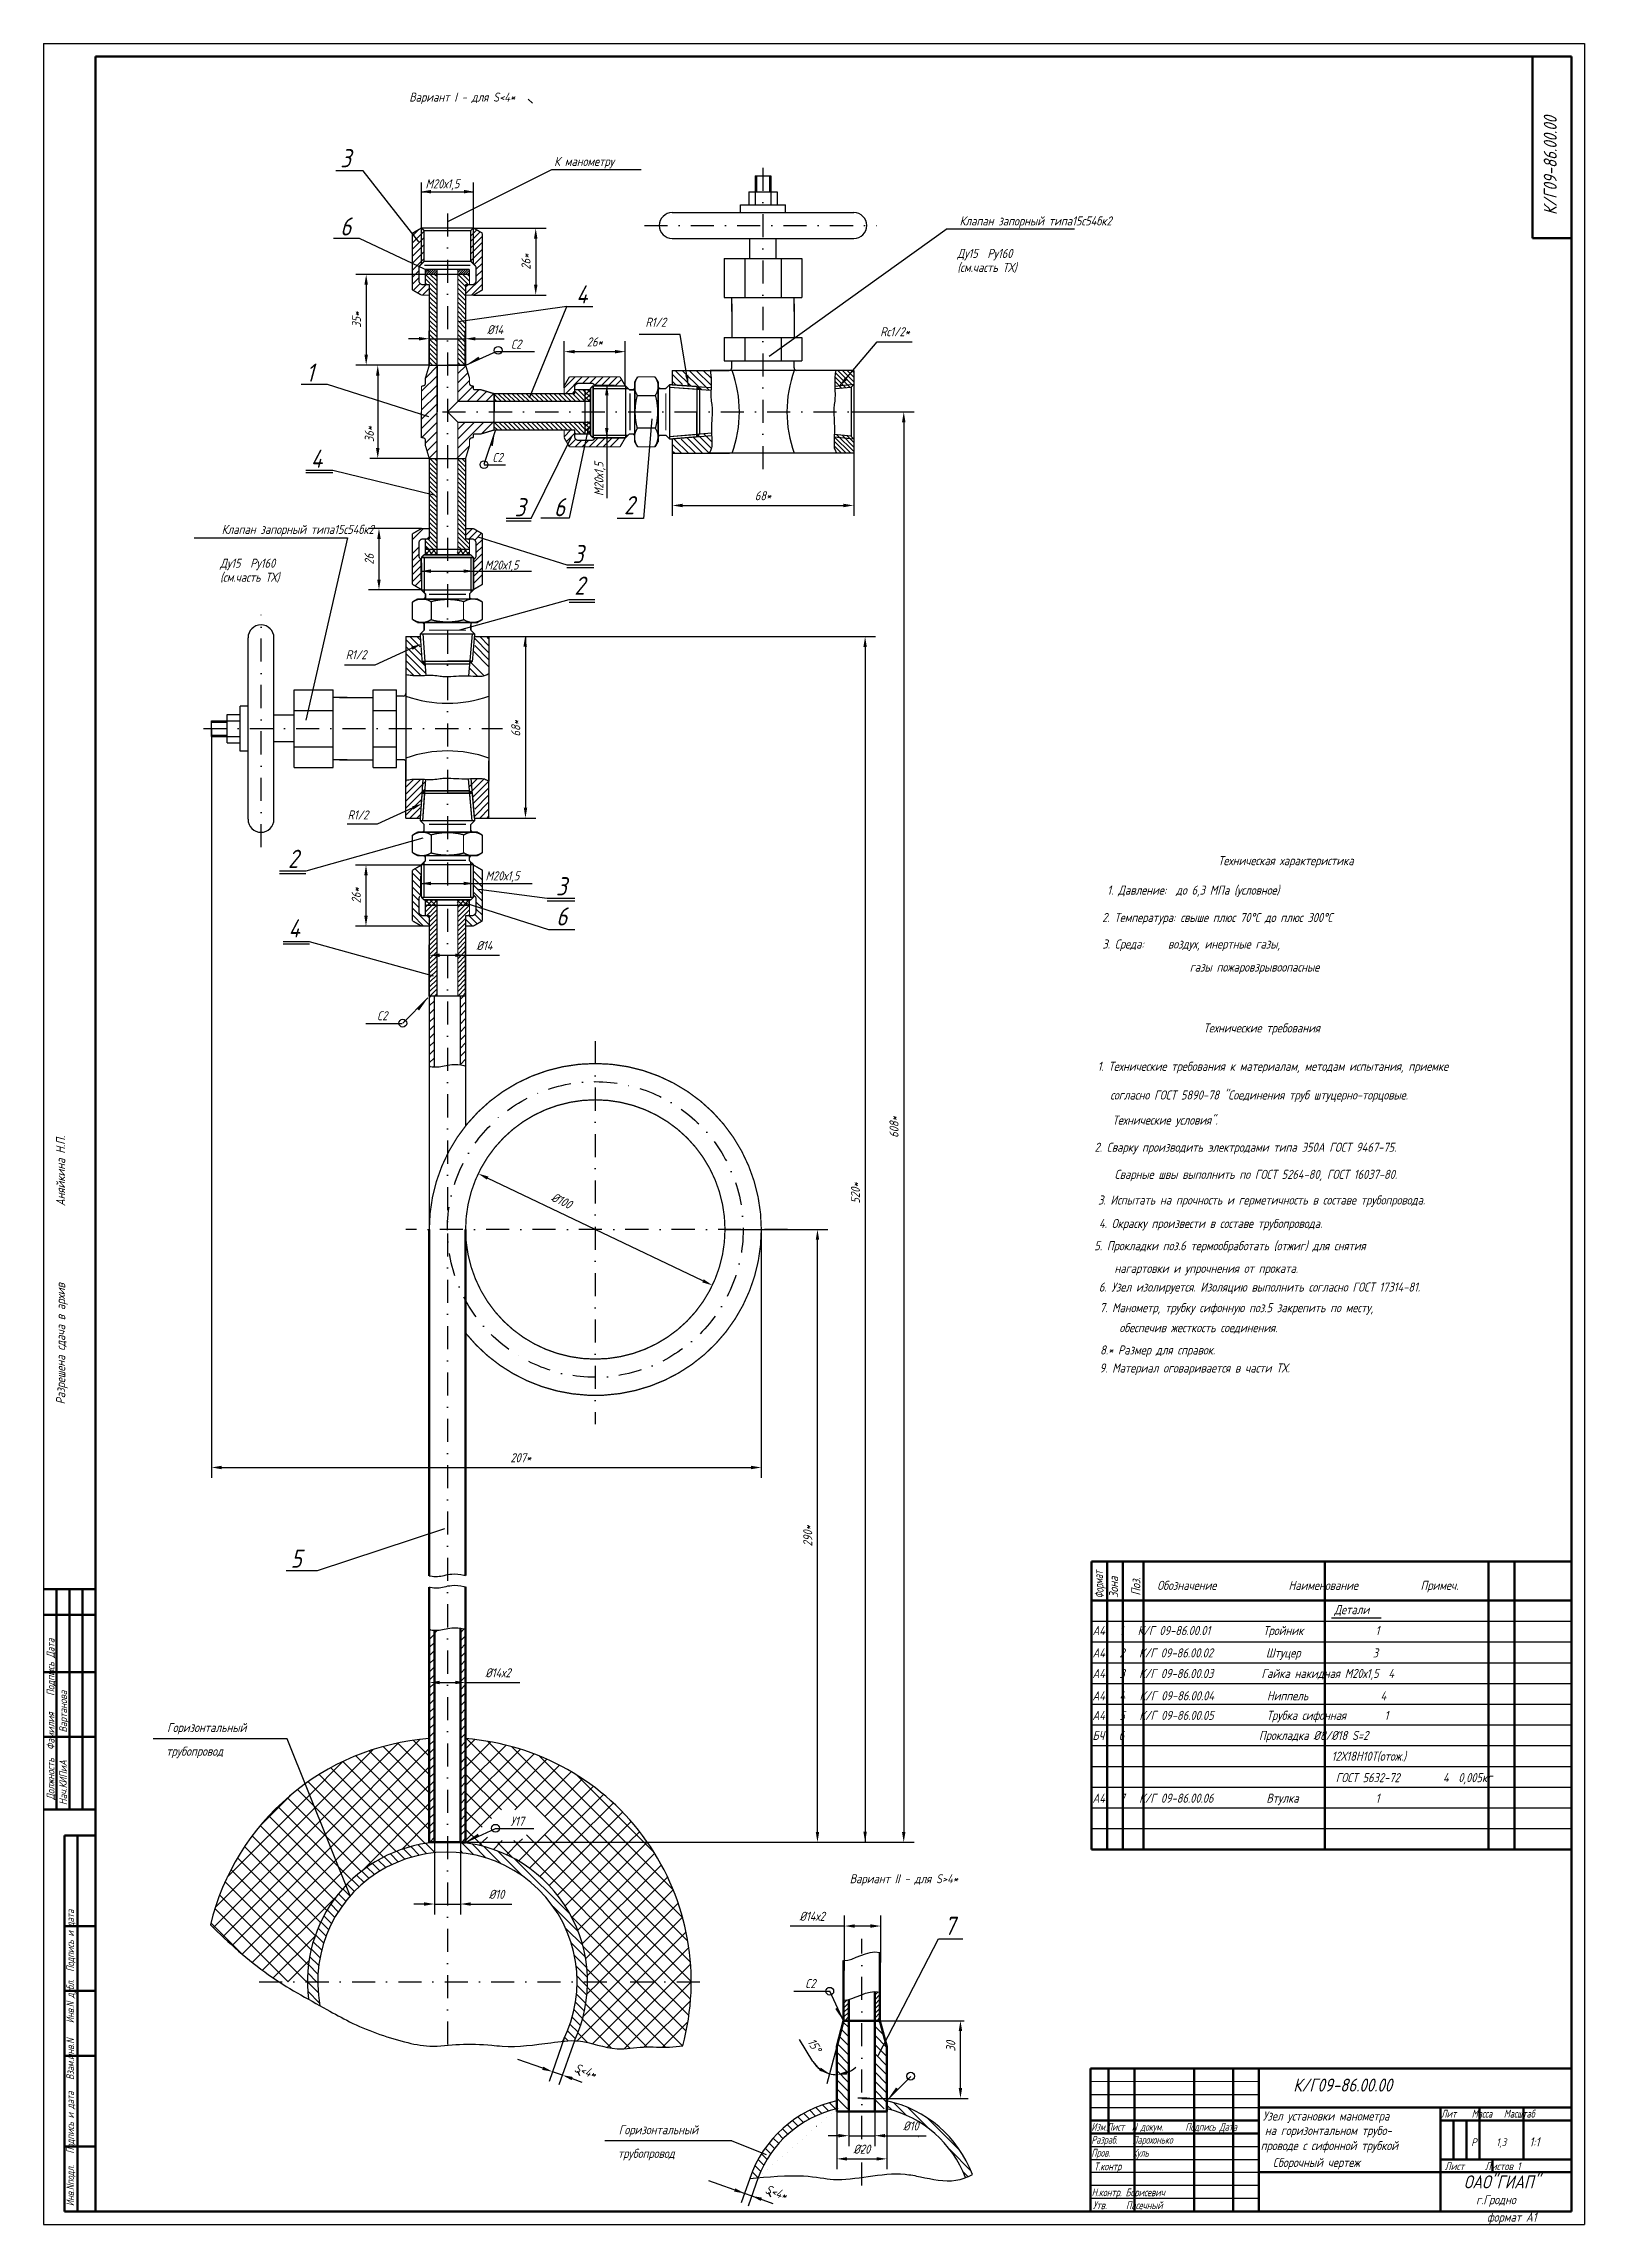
# Model space of a CAD drawing. Header units: inches. Extents: x 1065 to 7392, y 1020 to 3127.
# Drawn here: x 1065 to 1659, y 2282 to 3123 of the extents above; entities that cross this region are included whole.
import ezdxf
from ezdxf.enums import TextEntityAlignment as Align

# ---------------------------------------------------------------- set-up
doc = ezdxf.new("R2010")
doc.units = ezdxf.units.IN
doc.header["$LTSCALE"] = 0.7
doc.header["$MEASUREMENT"] = 0
doc.linetypes.add('DASHDOT', pattern=[25.4, 12.7, -6.35, 0, -6.35])
doc.styles.add('ROMANC', font='romanc', dxfattribs={"width": 0.8, "oblique": 15, "height": 3.5})
doc.styles.get("Standard").update_dxf_attribs({"font": 'romand.shx', "width": 0.8, "oblique": 15, "height": 3.5})
doc.dimstyles.get("Standard").update_dxf_attribs({"dimtxt": 3.5, "dimasz": 4, "dimexe": 4, "dimexo": 0, "dimgap": 2, "dimtad": 1, "dimdec": 0, "dimdsep": 46, "dimtxsty": 'Standard', "dimcen": 0.09, "dimadec": 0, "dimazin": 0, "dimtfac": 1, "dimtdec": 0, "dimtmove": 0, "dimatfit": 3, "dimfxl": 0, "dimtolj": 1, "dimtzin": 0, "dimlwd": 25, "dimlwe": 25, "dimarcsym": 0})

msp = doc.modelspace()

# ---------------------------------------------------------------- texts
at = {"color": 0, "linetype": 'ByBlock', "style": 'ROMANC', "oblique": 15, "width": 0.8}
msp.add_text('%%C14', height=3.5, dxfattribs=at).set_placement((1239.52, 3012.91), align=Align.MIDDLE_CENTER)
for s, rotation, p in [('36*', 90, (1191.04, 2972.63)), ('%%C100', 334.49171, (1265.18, 2677.01))]:
    msp.add_text(s, height=3.5, rotation=rotation, dxfattribs=at).set_placement(p, align=Align.MIDDLE_CENTER)
at = {"lineweight": 25, "oblique": 15, "width": 0.8}
for s, p in [('Зона', (1479.71, 2523.83)), ('Поз.', (1488.28, 2524.72))]:
    msp.add_text(s, height=3.5, rotation=90, dxfattribs=at).set_placement(p)
msp.add_text('1:1', height=3.5, dxfattribs=at).set_placement((1638.27, 2312.27))
at = {"lineweight": 25, "attachment_point": 1}
for s, insert, char_height, width in [('Вариант I - для S<4*', (1206.42, 3104.34), 3.5, 62.4197), ('К манометру', (1262.28, 3079.54), 3.5, 44.6012), ('М20х1,5', (1212.67, 3070.91), 3.5, 35.6639), ('Клапан запорный типа15с54бк2', (1418.58, 3056.59), 3.5, 70.9958), ('Ду15  Ру160', (1417.72, 3044.06), 3.5, 41.1648), ('(см.часть ТХ)', (1417.72, 3038.65), 3.5, 43.7185), ('R1/2', (1297.48, 3017.53), 3.5, 32.719), ('Rс1/2*', (1388, 3013.87), 3.5, 32.719), ('С2', (1245.67, 3009.06), 3.5, 15.4142), ('С2', (1238.51, 2965.36), 3.5, 15.4142), ('Клапан запорный типа15с54бк2', (1134.1, 2937.63), 3.5, 70.9958), ('Ду15  Ру160', (1133.5, 2924.6), 3.5, 41.1648), ('(см.часть ТХ)', (1133.5, 2919.19), 3.5, 43.7185), ('М20х1,5', (1235.48, 2923.89), 3.5, 35.6639), ('R1/2', (1181.94, 2889.32), 3.5, 32.719), ('R1/2', (1182.65, 2827.51), 3.5, 32.719), ('Техническая характеристика', (1518.27, 2809.89), 3.5, 128.6102), ('М20х1,5', (1235.82, 2804.04), 3.5, 35.6639), ('1. Давление:  до 6,3 МПа (условное)', (1475.52, 2798.52), 3.5, 144.1261), ('2. Температура: свыше плюс 70%%DС до плюс 300%%DС', (1473.57, 2787.96), 3.5, 177.8307), ('3. Среда:     воздух, инертные газы,  ', (1473.65, 2777.74), 3.5, 121.0246), ('газы пожаровзрывоопасные', (1507.33, 2768.84), 3.5, 88.6409), ('С2', (1194.03, 2750.07), 3.5, 18.5414), ('Технические требования', (1512.63, 2745.38), 3.5, 102.7909), ('1. Технические требования к материалам, методам испытания, приемке ', (1471.8, 2730.58), 3.5, 177.1895), (' согласно ГОСТ 5890-78 "Соединения труб штуцерно-торцовые.', (1474.8, 2719.51), 3.5, 228.4083), ('Технические условия".', (1477.55, 2709.83), 3.5, 203.9525), (' 2. Сварку производить электродами типа Э50А ГОСТ 9467-75.', (1468.76, 2699.37), 3.5, 193.0074), ('Сварные швы выполнить по ГОСТ 5264-80, ГОСТ 16037-80.', (1478.36, 2688.91), 3.5, 152.7503), ('3. Испытать на прочность и герметичность в составе трубопровода.', (1471.98, 2679.02), 3.5, 200.573), ('4. Окраску произвести в составе трубопровода.', (1472.32, 2669.98), 3.5, 159.0384), (' 5. Прокладки поз.6 термообработать (отжиг) для снятия ', (1468.67, 2661.38), 3.5, 184.8861), ('  нагартовки и упрочнения от проката.', (1474.57, 2652.66), 3.5, 179.2446), ('6. Узел изолируется. Изоляцию выполнить согласно ГОСТ 17314-81.', (1472.28, 2645.45), 3.5, 171.9935), ('7. Манометр, трубку сифонную поз.5 закрепить по месту,', (1472.62, 2637.49), 3.5, 172.3302), ('  обеспечив жесткость соединения.', (1476.48, 2629.78), 3.5, 150.2053), ('8.* Размер для справок.', (1472.76, 2621.18), 3.5, 182.1899), ('9. Материал оговаривается в части ТХ.', (1472.55, 2614.23), 3.5, 162.0615), (' Обозначение               Наименование             Примеч.', (1492.91, 2530.4), 3.5, 160.8509), ('Детали', (1563.06, 2521.05), 3.5, 34.5782), ('А4   1   К/Г 09-86.00.01           Тройник               1', (1469.81, 2512.98), 3.5, 191.907), ('А4   2   К/Г 09-86.00.02           Штуцер               3', (1469.81, 2504.36), 3.5, 191.907), ('А4   3   К/Г 09-86.00.03          Гайка накидная М20х1,5  4', (1469.81, 2496.43), 3.5, 191.907), ('А4   4   К/Г 09-86.00.04           Ниппель               4', (1469.81, 2487.83), 3.5, 191.907), ('А4   4   К/Г 09-86.00.04           Ниппель               4', (1469.81, 2487.83), 3.5, 191.907), ('Горизонтальный ', (1113.06, 2475.58), 3.5, 77.5752), ('А4   5   К/Г 09-86.00.05           Трубка сифонная        1', (1469.81, 2480.27), 3.5, 191.907), ('БЧ   6                            Прокладка %%C8/%%C18 S=2       ', (1469.81, 2472.53), 3.5, 191.907), ('трубопровод', (1112.73, 2466.45), 3.5, 77.5752), ('  12Х18Н10Т(отож.)', (1558.3, 2464.53), 3.5, 101.7791), ('    ГОСТ 5632-72         4  0,005кг', (1556.18, 2456.26), 3.5, 101.7791), ('А4   7   К/Г 09-86.00.06           Втулка                1', (1469.81, 2448.34), 3.5, 191.907), ('У17', (1245.4, 2439.44), 3.5, 15.4142), ('Вариант II - для S>4*', (1376.22, 2417.28), 3.5, 62.4197), ('С2', (1359.1, 2376.86), 3.5, 18.5414), ('{\\W0.6; Изм.Лист  N докум.      Подпись Дата\\P Разраб.    Парохонько\\P Пров.      Куль}', (1467.94, 2321.35), 3, 75.9719), ('{\\W0.7;Лит    Масса   Масштаб}', (1604.22, 2326.41), 3, 48.3624), ('Горизонтальный ', (1287.19, 2320.47), 3.5, 77.5752), ('Р', (1615.84, 2315.43), 3, 4.7355), ('1,3', (1625.49, 2315.43), 3, 4.7355), ('трубопровод', (1286.86, 2311.35), 3.5, 77.5752), ('{\\W0.7;Т.контр}', (1470.45, 2306.09), 3, 65.7648), ('Лист     Листов 1', (1605.63, 2306.16), 3, 49.4707), ('{\\W0.7; Н.контр. Борисевич}', (1468.01, 2296.08), 3, 40.546), ('{\\W0.7;Утв.     Пасечный}', (1469.94, 2291.09), 3, 39.2217), ('г.Гродно', (1617.72, 2293.47), 3.5, 35.0627), ('формат А1', (1621.93, 2286.76), 3.5, 32.7454)]:
    msp.add_mtext(s, dxfattribs=dict(at, insert=insert, char_height=char_height, width=width))
at = {"lineweight": 35, "insert": (1643.81, 3057.14), "char_height": 5, "width": 116.2188, "attachment_point": 1, "rotation": 90}
msp.add_mtext('К/Г09-86.00.00 ', dxfattribs=at)
at = {"lineweight": 35, "attachment_point": 1}
for s, insert, char_height, width in [('3', (1179.8, 3082.53), 7, 25.8231), ('6', (1179.8, 3056.22), 7, 25.8231), ('4', (1270.76, 3029.98), 7, 25.8231), ('1', (1166.71, 2999.85), 7, 25.8231), ('4', (1168.47, 2966.61), 7, 25.8231), ('3', (1247.03, 2947.95), 7, 25.8231), ('6', (1262.2, 2947.95), 7, 25.8231), ('2', (1289.24, 2948.73), 7, 25.8231), ('3', (1269.44, 2929.87), 7, 25.8231), ('2', (1270.07, 2917.7), 7, 25.8231), ('2', (1159.67, 2812.36), 7, 25.8231), ('3', (1263, 2801.76), 7, 25.8231), ('4', (1159.84, 2785.49), 7, 25.8231), ('6', (1263.07, 2790.12), 7, 25.8231), ('5', (1160.68, 2542.46), 7, 25.8231), ('7', (1412.71, 2400.84), 7, 25.8231), ('К/Г09-86.00.00 ', (1547.24, 2338.45), 5, 116.2188), ('Узел установки манометра', (1535.52, 2325.77), 3.5, 67.1383), ('проводе с сифонной трубкой', (1534.67, 2314.36), 3.5, 71.0495), ('на горизонтальном трубо-', (1536.28, 2320.19), 3.5, 67.3555), (' Сборочный чертеж', (1537.51, 2307.85), 3.5, 67.3555), ('ОАО"ГИАП"', (1613.01, 2301.11), 5, 36.171)]:
    msp.add_mtext(s, dxfattribs=dict(at, insert=insert, char_height=char_height, width=width))
at = {"lineweight": 25, "attachment_point": 1}
for s, insert, char_height, width, rotation in [('М20х1,5', (1277.79, 2948.75), 3.5, 34.3225, 90), ('Разрешена сдача в архив                Аняйкина Н.П.', (1070.27, 2598.42), 3.5, 273.9552, 90), ('{\\W0.6;Формат}', (1470.82, 2523.43), 3.5, 24.1201, 93.2058), ('Должность  Фамилия    Подпись Дата', (1066.66, 2445.89), 3, 85.2134, 90), ('Вартанова', (1071.49, 2471.89), 3, 62.2383, 90), ('Нач.КИПиА', (1071.49, 2443.92), 3, 66.6475, 90), ('{\\W0.7; Инв.Nподл.   Подпись и дата   Взам.инв.N    Инв.N дубл.  Подпись и дата}', (1074.23, 2287.76), 3, 144.2887, 90)]:
    msp.add_mtext(s, dxfattribs=dict(at, insert=insert, char_height=char_height, width=width, rotation=rotation))
at = {"lineweight": 25, "char_height": 3.5, "attachment_point": 5}
for s, insert, rotation in [('\\A1;68*', (1247.48, 2859.14), 90), ('520*', (1378.42, 2679.95), 90), ('290*', (1360.05, 2547.74), 90), ('\\A1;30', (1415.18, 2350.93), 90), ('S<4*', (1274.31, 2341.39), 340.67797), ('S<4*', (1347.88, 2294.58), 340.67797)]:
    msp.add_mtext(s, dxfattribs=dict(at, insert=insert, rotation=rotation))
for s, insert in [('\\A1;%%C14', (1235.39, 2775.39)), ('\\A1;207*', (1249.41, 2577.87)), ('\\A1;%%C10', (1399.81, 2320.17)), ('\\A1;%%C20', (1380.9, 2311.24))]:
    msp.add_mtext(s, dxfattribs=dict(at, insert=insert))

# ---------------------------------------------------------------- blocks, each defined once
blk = doc.blocks.new('*X73')
at = {"color": 0}
for p, q in [((599.41, 872.86), (600.06, 873.51)), ((599.41, 869.72), (601.41, 871.72)), ((599.41, 866.58), (601.41, 868.58)), ((611.41, 872.29), (612.63, 873.51)), ((611.41, 869.15), (613.41, 871.15)), ((611.41, 866.01), (613.41, 868.01)), ((599.41, 863.43), (601.41, 865.43)), ((599.41, 860.29), (601.41, 862.29)), ((599.41, 857.15), (601.41, 859.15)), ((611.41, 862.86), (613.41, 864.86)), ((611.41, 859.72), (613.41, 861.72)), ((611.41, 856.58), (613.41, 858.58)), ((599.41, 854.01), (601.41, 856.01)), ((599.41, 850.86), (601.41, 852.86)), ((599.41, 847.72), (601.41, 849.72)), ((611.41, 853.43), (613.41, 855.43)), ((611.41, 850.29), (613.41, 852.29)), ((601.06, 846.22), (601.41, 846.58)), ((611.41, 847.15), (613.41, 849.15))]:
    blk.add_line(p, q, dxfattribs=at)
blk = doc.blocks.new('*X140')
at = {"color": 0}
for p, q in [((659.41, 734.85), (661.46, 736.89)), ((659.41, 736.65), (659.66, 736.89)), ((661.53, 734), (659.41, 736.12)), ((659.41, 733.05), (661.53, 735.17)), ((661.35, 732.39), (659.41, 734.32)), ((659.55, 732.39), (659.41, 732.52)), ((661.53, 735.79), (660.44, 736.89)), ((660.55, 732.39), (661.53, 733.38))]:
    blk.add_line(p, q, dxfattribs=at)
blk = doc.blocks.new('*D198')
at = {"color": 0, "lineweight": 25}
for p, q in [((1231.39, 3051.99), (1259.18, 3051.99)), ((1255.18, 3047.99), (1255.18, 3030.22)), ((1231.15, 3026.22), (1259.18, 3026.22))]:
    blk.add_line(p, q, dxfattribs=at)
for points in [[(1254.52, 3047.99), (1255.85, 3047.99), (1255.18, 3051.99)], [(1254.52, 3030.22), (1255.85, 3030.22), (1255.18, 3026.22)]]:
    blk.add_solid(points, dxfattribs=at)
at = {"layer": 'DEFPOINTS', "color": 0, "lineweight": 25}
for p in [(1231.39, 3051.99), (1231.15, 3026.22), (1255.18, 3026.22)]:
    blk.add_point(p, dxfattribs=at)
at = {"color": 0, "lineweight": 25, "insert": (1251.43, 3039.1), "char_height": 3.5, "attachment_point": 5, "rotation": 90}
blk.add_mtext('\\A1;26*', dxfattribs=at)
blk = doc.blocks.new('*D199')
at = {"color": 0, "lineweight": 25}
for p, q in [((1212.65, 3034.22), (1185.82, 3034.22)), ((1189.82, 3030.22), (1189.82, 3003.22)), ((1214.15, 2999.22), (1185.82, 2999.22))]:
    blk.add_line(p, q, dxfattribs=at)
for points in [[(1189.15, 3030.22), (1190.48, 3030.22), (1189.82, 3034.22)], [(1189.15, 3003.22), (1190.48, 3003.22), (1189.82, 2999.22)]]:
    blk.add_solid(points, dxfattribs=at)
at = {"layer": 'DEFPOINTS', "color": 0, "lineweight": 25}
for p in [(1212.65, 3034.22), (1189.82, 2999.22), (1214.15, 2999.22)]:
    blk.add_point(p, dxfattribs=at)
at = {"color": 0, "lineweight": 25, "insert": (1186.07, 3016.72), "char_height": 3.5, "attachment_point": 5, "rotation": 90}
blk.add_mtext('\\A1;35*', dxfattribs=at)
blk = doc.blocks.new('*D221')
at = {"color": 0, "lineweight": 25}
for p, q in [((1266.15, 2990.45), (1266.15, 3008.43)), ((1270.15, 3004.43), (1285.7, 3004.43)), ((1289.7, 2991.22), (1289.7, 3008.43))]:
    blk.add_line(p, q, dxfattribs=at)
for points in [[(1270.15, 3005.09), (1270.15, 3003.76), (1266.15, 3004.43)], [(1285.7, 3005.09), (1285.7, 3003.76), (1289.7, 3004.43)]]:
    blk.add_solid(points, dxfattribs=at)
at = {"layer": 'DEFPOINTS', "color": 0, "lineweight": 25}
for p in [(1289.7, 3004.43), (1266.15, 2990.45), (1289.7, 2991.22)]:
    blk.add_point(p, dxfattribs=at)
at = {"color": 0, "lineweight": 25, "insert": (1277.93, 3008.18), "char_height": 3.5, "attachment_point": 5}
blk.add_mtext('\\A1;26*', dxfattribs=at)
blk = doc.blocks.new('*D222')
at = {"color": 0, "lineweight": 25}
for p, q in [((1307.8, 2965.22), (1307.8, 2941.12)), ((1377.8, 2965.22), (1377.8, 2941.12)), ((1311.8, 2945.12), (1373.8, 2945.12))]:
    blk.add_line(p, q, dxfattribs=at)
for points in [[(1311.8, 2945.78), (1311.8, 2944.45), (1307.8, 2945.12)], [(1373.8, 2945.78), (1373.8, 2944.45), (1377.8, 2945.12)]]:
    blk.add_solid(points, dxfattribs=at)
at = {"layer": 'DEFPOINTS', "color": 0, "lineweight": 25}
for p in [(1307.8, 2965.22), (1377.8, 2965.22), (1377.8, 2945.12)]:
    blk.add_point(p, dxfattribs=at)
at = {"color": 0, "lineweight": 25, "insert": (1342.8, 2948.87), "char_height": 3.5, "attachment_point": 5}
blk.add_mtext('\\A1;68*', dxfattribs=at)
blk = doc.blocks.new('*D223')
at = {"color": 0, "lineweight": 25}
for p, q in [((1211.15, 2806.46), (1185.74, 2806.46)), ((1189.74, 2802.46), (1189.74, 2786.91)), ((1211.92, 2782.91), (1185.74, 2782.91))]:
    blk.add_line(p, q, dxfattribs=at)
for points in [[(1189.08, 2802.46), (1190.41, 2802.46), (1189.74, 2806.46)], [(1189.08, 2786.91), (1190.41, 2786.91), (1189.74, 2782.91)]]:
    blk.add_solid(points, dxfattribs=at)
at = {"layer": 'DEFPOINTS', "color": 0, "lineweight": 25}
for p in [(1211.15, 2806.46), (1189.74, 2782.91), (1211.92, 2782.91)]:
    blk.add_point(p, dxfattribs=at)
at = {"color": 0, "lineweight": 25, "insert": (1185.99, 2794.69), "char_height": 3.5, "attachment_point": 5, "rotation": 90}
blk.add_mtext('\\A1;26*', dxfattribs=at)
blk = doc.blocks.new('*D224')
at = {"color": 0, "lineweight": 25}
for p, q in [((1211.15, 2936.22), (1190.75, 2936.22)), ((1194.75, 2932.22), (1194.75, 2916.53)), ((1211.15, 2912.53), (1190.75, 2912.53))]:
    blk.add_line(p, q, dxfattribs=at)
for points in [[(1194.08, 2932.22), (1195.41, 2932.22), (1194.75, 2936.22)], [(1194.08, 2916.53), (1195.41, 2916.53), (1194.75, 2912.53)]]:
    blk.add_solid(points, dxfattribs=at)
at = {"layer": 'DEFPOINTS', "color": 0, "lineweight": 25}
for p in [(1211.15, 2936.22), (1194.75, 2912.53), (1211.15, 2912.53)]:
    blk.add_point(p, dxfattribs=at)
at = {"color": 0, "lineweight": 25, "insert": (1191, 2924.37), "char_height": 3.5, "attachment_point": 5, "rotation": 90}
blk.add_mtext('\\A1;26', dxfattribs=at)
blk = doc.blocks.new('*D225')
at = {"color": 0, "lineweight": 25}
for p, q in [((1214.15, 2511.65), (1214.15, 2487.2)), ((1228.15, 2511.7), (1228.15, 2487.2)), ((1218.15, 2491.2), (1224.15, 2491.2)), ((1228.15, 2491.2), (1249.04, 2491.2))]:
    blk.add_line(p, q, dxfattribs=at)
for points in [[(1218.15, 2491.87), (1218.15, 2490.54), (1214.15, 2491.2)], [(1224.15, 2491.87), (1224.15, 2490.54), (1228.15, 2491.2)]]:
    blk.add_solid(points, dxfattribs=at)
at = {"layer": 'DEFPOINTS', "color": 0, "lineweight": 25}
for p in [(1214.15, 2511.65), (1228.15, 2511.7), (1228.15, 2491.2)]:
    blk.add_point(p, dxfattribs=at)
at = {"color": 0, "lineweight": 25, "insert": (1240.6, 2494.95), "char_height": 3.5, "attachment_point": 5}
blk.add_mtext('\\A1;%%C14х2', dxfattribs=at)
blk = doc.blocks.new('*D226')
at = {"color": 0, "lineweight": 25}
for p, q in [((1216.15, 2429.56), (1216.15, 2401.76)), ((1226.15, 2429.55), (1226.15, 2401.76)), ((1212.15, 2405.76), (1208.15, 2405.76)), ((1216.15, 2405.76), (1226.15, 2405.76)), ((1230.15, 2405.76), (1245.98, 2405.76))]:
    blk.add_line(p, q, dxfattribs=at)
for points in [[(1212.15, 2406.43), (1212.15, 2405.1), (1216.15, 2405.76)], [(1230.15, 2406.43), (1230.15, 2405.1), (1226.15, 2405.76)]]:
    blk.add_solid(points, dxfattribs=at)
at = {"layer": 'DEFPOINTS', "color": 0, "lineweight": 25}
for p in [(1216.15, 2429.56), (1226.15, 2429.55), (1226.15, 2405.76)]:
    blk.add_point(p, dxfattribs=at)
at = {"color": 0, "lineweight": 25, "insert": (1240.06, 2409.51), "char_height": 3.5, "attachment_point": 5}
blk.add_mtext('\\A1;%%C10', dxfattribs=at)
blk = doc.blocks.new('*D265')
at = {"color": 0, "lineweight": 25}
for p, q in [((1376.8, 2981.22), (1401.06, 2981.22)), ((1397.06, 2977.22), (1397.06, 2433.56)), ((1228.15, 2429.56), (1401.06, 2429.56))]:
    blk.add_line(p, q, dxfattribs=at)
for points in [[(1396.39, 2977.22), (1397.73, 2977.22), (1397.06, 2981.22)], [(1396.39, 2433.56), (1397.73, 2433.56), (1397.06, 2429.56)]]:
    blk.add_solid(points, dxfattribs=at)
at = {"layer": 'DEFPOINTS', "color": 0, "lineweight": 25}
for p in [(1376.8, 2981.22), (1228.15, 2429.56), (1397.06, 2429.56)]:
    blk.add_point(p, dxfattribs=at)
at = {"color": 0, "lineweight": 25, "insert": (1393.31, 2705.39), "char_height": 3.5, "attachment_point": 5, "rotation": 90}
blk.add_mtext('\\A1;608*', dxfattribs=at)
blk = doc.blocks.new('*D404')
at = {"color": 0, "lineweight": 25}
for p, q in [((1362, 2345.1), (1356.82, 2353.5)), ((1371.23, 2350.78), (1367.39, 2336.45))]:
    blk.add_line(p, q, dxfattribs=at)
for start, end in [(211.66195, 255), (212.44358, 233.72179), (255, 270), (291.27821, 312.55642)]:
    blk.add_arc((1371.23, 2350.78), 10.83, start, end, dxfattribs=at)
for points in [[(1365.1, 2342.65), (1364.53, 2341.45), (1368.42, 2340.32)], [(1375.28, 2340.03), (1375.03, 2341.34), (1371.23, 2339.95)]]:
    blk.add_solid(points, dxfattribs=at)
at = {"layer": 'DEFPOINTS', "color": 0, "lineweight": 25}
for p in [(1373.9, 2360.78), (1371.23, 2350.78), (1371.23, 2350.78), (1370.28, 2339.99), (1371.23, 2325.81)]:
    blk.add_point(p, dxfattribs=at)
at = {"color": 0, "lineweight": 25, "insert": (1362.61, 2351.27), "char_height": 3.5, "attachment_point": 5, "rotation": 301.66195}
blk.add_mtext('\\A1;15°', dxfattribs=at)
blk = doc.blocks.new('*D405')
at = {"color": 0, "lineweight": 25}
for p, q in [((1374.19, 2397.28), (1353.3, 2397.28)), ((1374.19, 2380.17), (1374.19, 2401.28)), ((1384.19, 2397.28), (1378.19, 2397.28)), ((1388.19, 2383.23), (1388.19, 2401.28))]:
    blk.add_line(p, q, dxfattribs=at)
for points in [[(1378.19, 2397.95), (1378.19, 2396.62), (1374.19, 2397.28)], [(1384.19, 2397.95), (1384.19, 2396.62), (1388.19, 2397.28)]]:
    blk.add_solid(points, dxfattribs=at)
at = {"layer": 'DEFPOINTS', "color": 0, "lineweight": 25}
for p in [(1374.19, 2397.28), (1374.19, 2380.17), (1388.19, 2383.23)]:
    blk.add_point(p, dxfattribs=at)
at = {"color": 0, "lineweight": 25, "insert": (1361.74, 2401.03), "char_height": 3.5, "attachment_point": 5}
blk.add_mtext('\\A1;%%C14х2', dxfattribs=at)

# ---------------------------------------------------------------- dimensions: what is measured, and where the dimension line sits
at = {"lineweight": 25}
for base, p1, p2, angle, text, picture, middle in [((1255.18, 3026.22), (1231.39, 3051.99), (1231.15, 3026.22), 90, '26*', '*D198', (1251.43, 3039.1)), ((1189.82, 2999.22), (1212.65, 3034.22), (1214.15, 2999.22), 90, '35*', '*D199', (1186.07, 3016.72)), ((1397.06, 2429.56), (1376.8, 2981.22), (1228.15, 2429.56), 90, '608*', '*D265', (1393.31, 2705.39)), ((1194.75, 2912.53), (1211.15, 2936.22), (1211.15, 2912.53), 90, '26', '*D224', (1191, 2924.37)), ((1189.74, 2782.91), (1211.15, 2806.46), (1211.92, 2782.91), 90, '26*', '*D223', (1185.99, 2794.69)), ((1374.19, 2397.28), (1388.19, 2383.23), (1374.19, 2380.17), 180, '%%C14х2', '*D405', (1361.74, 2401.03))]:
    dim = msp.add_linear_dim(base=base, p1=p1, p2=p2, angle=angle, text=text, dimstyle='Standard', dxfattribs=at)
    dim.commit()
    dim.dimension.update_dxf_attribs({"geometry": picture, "text_midpoint": middle})
for base, p1, p2, text, picture, middle in [((1289.7, 3004.43), (1266.15, 2990.45), (1289.7, 2991.22), '26*', '*D221', (1277.93, 3008.18)), ((1377.8, 2945.12), (1307.8, 2965.22), (1377.8, 2965.22), '68*', '*D222', (1342.8, 2948.87)), ((1228.15, 2491.2), (1214.15, 2511.65), (1228.15, 2511.7), '%%C14х2', '*D225', (1240.6, 2494.95)), ((1226.15, 2405.76), (1216.15, 2429.56), (1226.15, 2429.55), '%%C10', '*D226', (1240.06, 2409.51))]:
    dim = msp.add_linear_dim(base=base, p1=p1, p2=p2, text=text, dimstyle='Standard', dxfattribs=at)
    dim.commit()
    dim.dimension.update_dxf_attribs({"geometry": picture, "text_midpoint": middle})
dim = msp.add_angular_dim_2l(base=(1370.28, 2339.99), line1=((1371.23, 2350.78), (1371.23, 2325.81)), line2=((1373.9, 2360.78), (1371.23, 2350.78)), dimstyle='Standard', dxfattribs=at)
dim.commit()
dim.dimension.update_dxf_attribs({"geometry": '*D404', "text_midpoint": (1362.61, 2351.27)})

# ---------------------------------------------------------------- hatches: boundary and pattern name
at = {"lineweight": 25}
h = msp.add_hatch(dxfattribs=at)
h.set_pattern_fill('ANSI31', color=256, scale=5, style=0)
h.set_pattern_definition([(45, (-458.255, 2137.26594), (-0.44194174, 0.44194174), [])])
h.paths.add_polyline_path([(1217.15, 3036.22), (1212.65, 3036.22), (1212.65, 3034.22), (1217.15, 3034.22)])
h.paths.add_polyline_path([(1229.65, 3036.22), (1225.15, 3036.22), (1225.15, 3034.22), (1229.65, 3034.22)])
h = msp.add_hatch(dxfattribs=at)
h.set_pattern_fill('ANSI31', color=256, scale=10, angle=90, style=0)
h.set_pattern_definition([(135, (27.0282, 2080.4905), (-0.8838835, -0.8838835), [])])
h.paths.add_polyline_path([(1217.15, 2963.22), (1214.15, 2963.22), (1214.15, 2932.22), (1212.65, 2932.22), (1212.65, 2928.99), (1213.42, 2928.22), (1217.15, 2928.22)])
h.paths.add_polyline_path([(1228.15, 2963.22), (1225.15, 2963.22), (1225.15, 2928.22), (1229.65, 2928.22), (1229.65, 2931.75), (1229.18, 2932.22), (1228.15, 2932.22)])
h = msp.add_hatch(dxfattribs=at)
h.set_pattern_fill('ANSI31', color=256, scale=20, angle=90, style=0)
h.set_pattern_definition([(135, (3786.1363, -656.7283), (-1.767767, -1.767767), [])])
h.paths.add_polyline_path([(1371.23, 2350.78), (1371.23, 2331.07), (1371.47, 2330.55), (1371.32, 2330.81), (1371.23, 2330.81), (1371.23, 2326.81), (1375.9, 2326.81), (1375.9, 2360.78), (1373.9, 2360.78)])
h.paths.add_polyline_path([(1385.9, 2360.78), (1385.9, 2326.81), (1390.58, 2326.81), (1390.58, 2350.78), (1387.9, 2360.78)])
h = msp.add_hatch(dxfattribs=at)
h.set_pattern_fill('ANSI31', color=256, scale=20, angle=90, style=0)
h.set_pattern_definition([(135, (0, 2.9917), (-1.767767, -1.767767), [])])
edge = h.paths.add_edge_path()
edge.add_line((1371.23, 2326.77), (1371.23, 2329.84))
edge.add_arc((1380.9, 2285.22), 45.66, 102.2289, 161.16748)
edge.add_spline(control_points=[(1337.68, 2299.96), (1338.74, 2300.06), (1339.85, 2300.16), (1340.97, 2300.26)], knot_values=[17.223004, 17.223004, 17.223004, 17.223004, 19.285429, 19.285429, 19.285429, 19.285429], degree=3, periodic=0)
edge.add_arc((1380.9, 2285.22), 42.66, 103.10357, 159.35203, ccw=False)
edge = h.paths.add_edge_path()
edge.add_spline(control_points=[(1420.82, 2300.25), (1421.75, 2300.61), (1422.66, 2301.02), (1423.56, 2301.49)], knot_values=[93.242528, 93.242528, 93.242528, 93.242528, 96.27718, 96.27718, 96.27718, 96.27718], degree=3, periodic=0)
edge.add_arc((1380.9, 2285.22), 45.66, 20.87809, 77.76231)
edge.add_line((1390.58, 2329.84), (1390.58, 2326.77))
edge.add_arc((1380.9, 2285.22), 42.66, 20.63894, 76.887, ccw=False)

# ---------------------------------------------------------------- linework, layer by layer
for p, q in [((1065.47, 3123.22), (1065.47, 2282.22)), ((1065.47, 3123.22), (1659.47, 3123.22)), ((1659.47, 3123.22), (1659.47, 2282.22)), ((1221.27, 3054.63), (1261.34, 3074.66)), ((1261.34, 3074.66), (1295.84, 3074.66)), ((1339.8, 3072.22), (1345.8, 3072.22)), ((1339.8, 3072.22), (1339.8, 3061.08)), ((1340.3, 3072.22), (1340.3, 3066.08)), ((1345.3, 3072.22), (1345.3, 3066.08)), ((1345.8, 3072.22), (1345.8, 3061.08)), ((1337.3, 3066.08), (1348.3, 3066.08)), ((1337.3, 3066.08), (1337.3, 3061.08)), ((1348.3, 3066.08), (1348.3, 3061.08)), ((1307.82, 3058.08), (1377.79, 3058.08)), ((1334.13, 3061.08), (1351.47, 3061.08)), ((1334.13, 3058.08), (1334.13, 3061.08)), ((1351.47, 3058.08), (1351.47, 3061.08)), ((1211.15, 3039.38), (1211.15, 3046.18)), ((1211.15, 3039.4), (1211.15, 3046.18)), ((1211.15, 3038.23), (1211.15, 3046.18)), ((1231.15, 3039.4), (1231.15, 3046.18)), ((1231.15, 3038.26), (1231.15, 3046.18)), ((1307.82, 3048.08), (1377.79, 3048.08)), ((1337.67, 3040.31), (1337.67, 3048.08)), ((1347.93, 3040.31), (1347.93, 3048.08)), ((1413.84, 3051.8), (1462.86, 3051.8)), ((1327.8, 3040.31), (1357.8, 3040.31)), ((1327.8, 3025.31), (1357.8, 3025.31)), ((1330.8, 3019.86), (1330.8, 3025.31)), ((1330.8, 3022.9), (1330.8, 3009.86)), ((1354.8, 3019.86), (1354.8, 3025.31)), ((1354.8, 3022.9), (1354.8, 3009.86)), ((1310.82, 3011.09), (1295.08, 3011.09)), ((1314.09, 2991.21), (1310.82, 3011.09)), ((1228.25, 2999.16), (1239.91, 3004.55)), ((1239.91, 3004.55), (1254.68, 3004.55)), ((1327.8, 3009.86), (1357.8, 3009.86)), ((1372.44, 2991.21), (1386.77, 3008.26)), ((1386.77, 3008.26), (1400.32, 3008.26)), ((1214.15, 2999.22), (1221.15, 2999.22)), ((1214.15, 2999.22), (1228.15, 2999.22)), ((1217.15, 2999.22), (1217.15, 2981.22)), ((1228.15, 2999.22), (1221.15, 2999.22)), ((1307.8, 2997.22), (1329.8, 2997.22)), ((1377.8, 2997.22), (1322.43, 2997.22)), ((1327.8, 3000.86), (1357.8, 3000.86)), ((1330.8, 2998.22), (1330.8, 3000.86)), ((1354.8, 2998.22), (1354.8, 3000.86)), ((1239.15, 2988.22), (1239.15, 2981.22)), ((1277.27, 2991.24), (1276.27, 2990.24)), ((1276.27, 2990.24), (1276.27, 2972.23)), ((1276.27, 2990.24), (1276.27, 2972.23)), ((1276.27, 2990.24), (1276.27, 2972.23)), ((1276.27, 2990.24), (1276.27, 2972.23)), ((1276.27, 2990.24), (1276.27, 2972.23)), ((1276.34, 2990.24), (1276.34, 2972.23)), ((1276.34, 2990.24), (1276.34, 2972.23)), ((1276.34, 2990.24), (1276.34, 2972.23)), ((1276.34, 2990.24), (1276.34, 2972.23)), ((1276.34, 2990.24), (1276.34, 2972.23)), ((1276.34, 2990.24), (1276.34, 2972.23)), ((1276.34, 2990.24), (1276.34, 2972.23)), ((1277.27, 2990.22), (1289.84, 2990.22)), ((1278.34, 2990.22), (1290.84, 2990.22)), ((1279.34, 2991.22), (1289.84, 2991.22)), ((1291.34, 2989.72), (1289.84, 2991.22)), ((1289.84, 2991.22), (1289.84, 2971.22)), ((1290.84, 2990.22), (1290.84, 2990.17)), ((1290.84, 2990.22), (1290.84, 2990.17)), ((1291.34, 2989.72), (1293.34, 2989.72)), ((1291.51, 2987.84), (1291.51, 2974.38)), ((1293.34, 2992.81), (1293.34, 2981.22)), ((1302.34, 2981.22), (1302.34, 2992.81)), ((1302.34, 2990.22), (1305.34, 2990.22)), ((1305.34, 2990.22), (1306.86, 2991.74)), ((1305.34, 2990.22), (1305.34, 2990.16)), ((1306.71, 2990.73), (1322.7, 2989.6)), ((1306.76, 2990.73), (1318.24, 2989.92)), ((1307.8, 2991.66), (1322.79, 2990.6)), ((1317.31, 2990.98), (1318.24, 2989.92)), ((1318.34, 2989.8), (1318.34, 2972.82)), ((1377.8, 2991.72), (1370.49, 2991.02)), ((1376.8, 2990.62), (1370.61, 2990.03)), ((1377.8, 2991.72), (1376.8, 2990.72)), ((1376.8, 2990.72), (1376.8, 2971.67)), ((1211.15, 2971.22), (1211.15, 2981.22)), ((1239.15, 2974.22), (1239.15, 2981.22)), ((1293.34, 2969.62), (1293.34, 2981.22)), ((1302.34, 2981.22), (1302.34, 2969.62)), ((1239.53, 2973.92), (1235.23, 2960.87)), ((1277.27, 2971.23), (1276.27, 2972.23)), ((1277.27, 2972.22), (1290.84, 2972.22)), ((1278.34, 2972.22), (1289.84, 2972.22)), ((1278.35, 2972.22), (1290.84, 2972.22)), ((1279.34, 2971.22), (1289.84, 2971.22)), ((1291.34, 2972.72), (1289.84, 2971.22)), ((1290.84, 2972.22), (1290.84, 2972.26)), ((1291.34, 2972.72), (1293.34, 2972.72)), ((1293.34, 2971.43), (1293.34, 2971.72)), ((1302.34, 2972.22), (1305.34, 2972.22)), ((1302.34, 2969.62), (1302.34, 2971.43)), ((1305.34, 2972.22), (1306.86, 2970.69)), ((1306.7, 2971.71), (1322.9, 2973.07)), ((1306.75, 2971.71), (1318.21, 2972.67)), ((1307.8, 2970.8), (1323.02, 2972.07)), ((1317.3, 2971.59), (1318.21, 2972.67)), ((1377.8, 2970.72), (1370.26, 2971.47)), ((1376.8, 2971.82), (1370.29, 2972.47)), ((1377.8, 2970.72), (1376.8, 2971.72)), ((1214.15, 2963.22), (1228.15, 2963.22)), ((1235.26, 2960.84), (1243.48, 2960.84)), ((1307.8, 2965.22), (1329.87, 2965.22)), ((1377.8, 2965.22), (1322.05, 2965.22)), ((1123.47, 2932.62), (1182.61, 2932.62)), ((1211.13, 2925.1), (1212.13, 2926.1)), ((1211.15, 2923.03), (1211.15, 2912.53)), ((1212.13, 2926.1), (1230.14, 2926.1)), ((1212.13, 2926.1), (1230.14, 2926.1)), ((1212.13, 2926.1), (1230.14, 2926.1)), ((1212.13, 2926.1), (1230.14, 2926.1)), ((1212.13, 2926.1), (1230.14, 2926.1)), ((1212.13, 2926.03), (1230.14, 2926.03)), ((1212.13, 2926.03), (1230.14, 2926.03)), ((1212.13, 2926.03), (1230.14, 2926.03)), ((1212.13, 2926.03), (1230.14, 2926.03)), ((1212.13, 2926.03), (1230.14, 2926.03)), ((1212.13, 2926.03), (1230.14, 2926.03)), ((1212.13, 2926.03), (1230.14, 2926.03)), ((1212.15, 2925.1), (1212.15, 2912.53)), ((1212.15, 2924.03), (1212.15, 2911.53)), ((1231.14, 2925.1), (1230.14, 2926.1)), ((1230.15, 2925.1), (1230.15, 2911.53)), ((1230.15, 2924.03), (1230.15, 2912.53)), ((1230.15, 2924.02), (1230.15, 2911.53)), ((1231.15, 2923.03), (1231.15, 2912.53)), ((1212.65, 2911.03), (1211.15, 2912.53)), ((1211.15, 2912.53), (1231.14, 2912.53)), ((1212.15, 2911.53), (1212.19, 2911.53)), ((1212.15, 2911.53), (1212.19, 2911.53)), ((1212.65, 2911.03), (1212.65, 2909.03)), ((1214.52, 2910.86), (1227.99, 2910.86)), ((1229.65, 2911.03), (1231.15, 2912.53)), ((1229.65, 2911.03), (1229.65, 2909.03)), ((1230.15, 2911.53), (1230.11, 2911.53)), ((1209.56, 2909.03), (1221.15, 2909.03)), ((1232.74, 2909.03), (1221.15, 2909.03)), ((1230.94, 2909.03), (1230.65, 2909.03)), ((1144.28, 2824.08), (1144.28, 2894.05)), ((1154.28, 2824.08), (1154.28, 2894.05)), ((1205.15, 2894.56), (1205.15, 2839.19)), ((1205.15, 2894.06), (1205.15, 2838.69)), ((1221.15, 2900.03), (1209.56, 2900.03)), ((1212.15, 2897.03), (1210.63, 2895.51)), ((1211.64, 2895.6), (1212.77, 2879.6)), ((1212.15, 2900.03), (1212.15, 2897.03)), ((1212.15, 2897.03), (1212.2, 2897.03)), ((1221.15, 2900.03), (1232.74, 2900.03)), ((1230.65, 2895.61), (1229.29, 2879.39)), ((1230.15, 2900.03), (1230.15, 2897.03)), ((1230.15, 2897.03), (1231.67, 2895.51)), ((1232.74, 2900.03), (1230.94, 2900.03)), ((1237.15, 2894.56), (1237.15, 2838.81)), ((1207.44, 2890.05), (1193.11, 2883.56)), ((1211.38, 2885.06), (1212.45, 2884.13)), ((1230.77, 2885.07), (1229.69, 2884.15)), ((1212.57, 2884.03), (1229.55, 2884.03)), ((1162.06, 2844.06), (1162.06, 2874.06)), ((1177.06, 2844.06), (1177.06, 2874.06)), ((1182.51, 2871.06), (1177.06, 2871.06)), ((1179.47, 2871.06), (1192.51, 2871.06)), ((1192.51, 2844.06), (1192.51, 2874.06)), ((1201.51, 2844.06), (1201.51, 2874.06)), ((1204.15, 2871.56), (1201.51, 2871.56)), ((1130.14, 2856.06), (1130.14, 2862.06)), ((1130.14, 2862.06), (1141.28, 2862.06)), ((1130.14, 2861.56), (1136.28, 2861.56)), ((1136.28, 2853.56), (1136.28, 2864.56)), ((1136.28, 2864.56), (1141.28, 2864.56)), ((1141.28, 2850.39), (1141.28, 2867.73)), ((1144.28, 2867.73), (1141.28, 2867.73)), ((1162.06, 2864.19), (1154.28, 2864.19)), ((1130.14, 2856.56), (1136.28, 2856.56)), ((1130.14, 2856.06), (1141.28, 2856.06)), ((1136.28, 2853.56), (1141.28, 2853.56)), ((1162.06, 2853.93), (1154.28, 2853.93)), ((1144.28, 2850.39), (1141.28, 2850.39)), ((1182.51, 2847.06), (1177.06, 2847.06)), ((1179.47, 2847.06), (1192.51, 2847.06)), ((1204.15, 2847.06), (1201.51, 2847.06)), ((1205.15, 2824.56), (1205.15, 2846.56)), ((1237.15, 2824.56), (1237.15, 2846.63)), ((1210.71, 2824.56), (1211.77, 2839.55)), ((1211.38, 2834.07), (1212.45, 2835)), ((1211.64, 2823.47), (1212.77, 2839.46)), ((1211.64, 2823.52), (1212.45, 2835)), ((1212.57, 2835.1), (1229.55, 2835.1)), ((1230.66, 2823.46), (1229.3, 2839.66)), ((1230.77, 2834.06), (1229.69, 2834.97)), ((1230.65, 2823.51), (1229.69, 2834.97)), ((1231.57, 2824.56), (1230.29, 2839.77)), ((1207.77, 2828.46), (1194.11, 2822.23)), ((1221.15, 2819.1), (1209.56, 2819.1)), ((1212.15, 2822.1), (1210.63, 2823.62)), ((1212.15, 2822.1), (1212.2, 2822.1)), ((1212.15, 2819.1), (1212.15, 2822.1)), ((1221.15, 2819.1), (1232.74, 2819.1)), ((1230.15, 2822.1), (1231.67, 2823.62)), ((1230.15, 2819.1), (1230.15, 2822.1)), ((1232.74, 2819.1), (1230.94, 2819.1)), ((1209.56, 2810.1), (1221.15, 2810.1)), ((1212.65, 2808.1), (1212.65, 2810.1)), ((1232.74, 2810.1), (1221.15, 2810.1)), ((1229.65, 2808.1), (1229.65, 2810.1)), ((1230.94, 2810.1), (1230.65, 2810.1)), ((1212.65, 2808.1), (1211.15, 2806.6)), ((1211.15, 2796.1), (1211.15, 2806.6)), ((1211.15, 2806.6), (1231.14, 2806.6)), ((1212.15, 2807.6), (1212.19, 2807.6)), ((1212.15, 2795.1), (1212.15, 2807.6)), ((1212.15, 2807.6), (1212.19, 2807.6)), ((1212.15, 2794.03), (1212.15, 2806.6)), ((1214.52, 2808.27), (1227.99, 2808.27)), ((1229.65, 2808.1), (1231.15, 2806.6)), ((1230.15, 2807.6), (1230.11, 2807.6)), ((1230.15, 2795.11), (1230.15, 2807.6)), ((1230.15, 2794.03), (1230.15, 2807.6)), ((1230.15, 2795.1), (1230.15, 2806.6)), ((1231.15, 2796.1), (1231.15, 2806.6)), ((1211.13, 2794.03), (1212.13, 2793.03)), ((1212.13, 2793.1), (1230.14, 2793.1)), ((1212.13, 2793.1), (1230.14, 2793.1)), ((1212.13, 2793.1), (1230.14, 2793.1)), ((1212.13, 2793.1), (1230.14, 2793.1)), ((1212.13, 2793.1), (1230.14, 2793.1)), ((1212.13, 2793.1), (1230.14, 2793.1)), ((1212.13, 2793.1), (1230.14, 2793.1)), ((1212.13, 2793.03), (1230.14, 2793.03)), ((1212.13, 2793.03), (1230.14, 2793.03)), ((1212.13, 2793.03), (1230.14, 2793.03)), ((1212.13, 2793.03), (1230.14, 2793.03)), ((1212.13, 2793.03), (1230.14, 2793.03)), ((1231.14, 2794.03), (1230.14, 2793.03)), ((1213.62, 2755.2), (1203.94, 2745.45)), ((1189.66, 2745.34), (1203.67, 2745.34)), ((1227.98, 2429.54), (1239.64, 2434.93)), ((1239.64, 2434.93), (1254.41, 2434.93)), ((1216.15, 2429.8), (1216.15, 2425.54)), ((1226.15, 2429.8), (1226.15, 2425.54)), ((1354.73, 2372.13), (1368.59, 2372.13)), ((1373.98, 2360.45), (1368.59, 2372.13)), ((1390.71, 2330.17), (1399.74, 2339.31)), ((1065.47, 2282.22), (1659.47, 2282.22))]:
    msp.add_line(p, q)
at = {"lineweight": 50}
for p, q in [((1085.47, 3118.22), (1085.47, 2287.22)), ((1085.47, 3118.22), (1654.47, 3118.22)), ((1639.47, 3118.22), (1639.47, 3048.22)), ((1654.47, 3118.22), (1654.47, 2287.22)), ((1639.47, 3048.22), (1654.47, 3048.22)), ((1214.15, 2665.91), (1214.15, 2532.39)), ((1228.15, 2665.91), (1228.15, 2532.44)), ((1469.47, 2537.84), (1469.47, 2426.84)), ((1469.47, 2537.84), (1654.47, 2537.84)), ((1475.47, 2537.84), (1475.47, 2426.84)), ((1481.47, 2537.84), (1481.47, 2426.84)), ((1489.47, 2537.84), (1489.47, 2426.84)), ((1559.47, 2537.84), (1559.47, 2426.84)), ((1622.47, 2537.84), (1622.47, 2426.84)), ((1632.47, 2537.84), (1632.47, 2426.84)), ((1065.47, 2527.24), (1085.47, 2527.24)), ((1070.47, 2527.24), (1070.47, 2442.24)), ((1075.47, 2527.24), (1075.47, 2442.24)), ((1080.47, 2527.24), (1080.47, 2442.24)), ((1214.15, 2527.99), (1214.15, 2429.56)), ((1228.15, 2528.03), (1228.15, 2429.56)), ((1065.47, 2517.24), (1085.47, 2517.24)), ((1469.47, 2522.84), (1654.47, 2522.84)), ((1216.15, 2511.35), (1216.15, 2429.56)), ((1226.15, 2512.18), (1226.15, 2429.56)), ((1065.47, 2495.24), (1085.47, 2495.24)), ((1065.47, 2470.24), (1085.47, 2470.24)), ((1065.47, 2442.24), (1085.47, 2442.24)), ((1073.47, 2432.24), (1073.47, 2287.22)), ((1073.47, 2432.24), (1085.47, 2432.24)), ((1078.47, 2432.24), (1078.47, 2287.22)), ((1469.47, 2426.84), (1654.47, 2426.84)), ((1073.47, 2397.24), (1085.47, 2397.24)), ((1373.9, 2360.78), (1373.9, 2383.96)), ((1387.9, 2360.78), (1387.9, 2387.03)), ((1073.47, 2372.24), (1085.47, 2372.24)), ((1385.9, 2325.81), (1385.9, 2372)), ((1375.9, 2325.81), (1375.9, 2368.9)), ((1373.9, 2360.78), (1371.23, 2350.78)), ((1387.9, 2360.78), (1390.58, 2350.78)), ((1073.47, 2347.24), (1085.47, 2347.24)), ((1371.23, 2350.78), (1371.23, 2325.81)), ((1390.58, 2350.78), (1390.58, 2325.81)), ((1469.02, 2342.3), (1654.47, 2342.3)), ((1469.06, 2342.3), (1469.06, 2287.22)), ((1476.02, 2342.3), (1476.02, 2317.3)), ((1486.02, 2342.3), (1486.02, 2287.3)), ((1509.02, 2342.3), (1509.02, 2287.3)), ((1524.02, 2342.3), (1524.02, 2287.3)), ((1534.02, 2342.3), (1534.02, 2287.3)), ((1371.23, 2325.81), (1390.58, 2325.81)), ((1469.02, 2322.3), (1534.02, 2322.3)), ((1534.02, 2327.3), (1654.47, 2327.3)), ((1604.02, 2327.3), (1604.02, 2287.3)), ((1604.02, 2322.3), (1654.47, 2322.3)), ((1609.02, 2322.3), (1609.02, 2307.3)), ((1614.02, 2322.3), (1614.02, 2307.3)), ((1619.02, 2327.3), (1619.02, 2307.3)), ((1636.02, 2327.3), (1636.02, 2307.3)), ((1469.02, 2317.3), (1534.02, 2317.3)), ((1073.47, 2312.24), (1085.47, 2312.24)), ((1604.02, 2307.3), (1654.02, 2307.3)), ((1624.02, 2307.3), (1624.02, 2302.3)), ((1534.02, 2302.3), (1654.47, 2302.3)), ((1073.47, 2287.22), (1654.47, 2287.22))]:
    msp.add_line(p, q, dxfattribs=at)
at = {"lineweight": 25}
for p, q in [((1252.29, 3101.78), (1253.88, 3100.29)), ((1188.67, 3074.21), (1178.15, 3074.21)), ((1210.08, 3046.8), (1188.67, 3074.21)), ((1187.27, 3048.13), (1177.18, 3048.13)), ((1214.51, 3035.23), (1187.27, 3048.13)), ((1413.8, 3051.79), (1345.23, 3002.53)), ((1267.12, 3021.79), (1225.32, 3015.92)), ((1252.79, 2986.59), (1267.12, 3021.79)), ((1267.12, 3021.79), (1277.21, 3021.79)), ((1174.96, 2991.78), (1164.78, 2991.78)), ((1213.93, 2979.28), (1174.96, 2991.78)), ((1299.96, 2978.58), (1296.68, 2940.1)), ((1253.48, 2940.1), (1269.08, 2971.88)), ((1275.57, 2975.25), (1268.04, 2940.24)), ((1177, 2958.64), (1166.53, 2958.64)), ((1177, 2957.64), (1166.53, 2957.64)), ((1215.96, 2949.05), (1177, 2958.64)), ((1253.48, 2940.1), (1243.85, 2940.1)), ((1253.48, 2939.1), (1243.85, 2939.1)), ((1268.04, 2940.24), (1257.14, 2940.24)), ((1296.68, 2940.1), (1286.58, 2940.1)), ((1182.61, 2932.62), (1166.6, 2862.34)), ((1232.85, 2933), (1267.17, 2922.25)), ((1267.17, 2922.25), (1277.63, 2922.25)), ((1267.17, 2921.25), (1277.63, 2921.25)), ((1225.87, 2897.2), (1268.04, 2908.82)), ((1268.04, 2908.82), (1277.92, 2908.82)), ((1268.04, 2907.82), (1277.92, 2907.82)), ((1237.15, 2894.56), (1386.17, 2894.56)), ((1251.23, 2894.56), (1251.23, 2828.56)), ((1382.17, 2890.56), (1382.17, 2429.56)), ((1193.11, 2883.56), (1181.4, 2883.56)), ((1130.14, 2859.06), (1130.14, 2570.12)), ((1194.11, 2822.23), (1182.45, 2822.23)), ((1237.15, 2824.56), (1255.23, 2824.56)), ((1211.6, 2816.77), (1166.6, 2804.09)), ((1166.6, 2804.09), (1156.37, 2804.09)), ((1166.6, 2803.09), (1156.37, 2803.09)), ((1233.22, 2797.09), (1259.53, 2793.61)), ((1259.53, 2793.61), (1270.31, 2793.61)), ((1259.53, 2792.61), (1270.31, 2792.61)), ((1227.48, 2791.99), (1260.17, 2781.64)), ((1167.91, 2776.88), (1157.77, 2776.88)), ((1167.91, 2775.88), (1157.77, 2775.88)), ((1215.78, 2763.58), (1167.91, 2776.88)), ((1214.15, 2755.91), (1214.15, 2775.64)), ((1228.15, 2755.91), (1228.15, 2775.64)), ((1260.17, 2781.64), (1270.31, 2781.64)), ((1218.15, 2771.64), (1241.25, 2771.64)), ((1328.15, 2665.91), (1367.8, 2665.91)), ((1342.15, 2665.91), (1342.15, 2570.12)), ((1363.8, 2433.56), (1363.8, 2661.91)), ((1134.14, 2574.12), (1338.15, 2574.12)), ((1219.98, 2550.45), (1170.88, 2534.2)), ((1170.88, 2534.2), (1159, 2534.2)), ((1469.47, 2537.84), (1654.47, 2537.84)), ((1469.47, 2514.84), (1654.47, 2514.84)), ((1561.97, 2516.11), (1581.18, 2516.11)), ((1216.15, 2510.16), (1217.36, 2511.36)), ((1469.47, 2506.84), (1654.47, 2506.84)), ((1469.47, 2498.84), (1654.47, 2498.84)), ((1469.47, 2490.84), (1654.47, 2490.84)), ((1469.47, 2482.84), (1654.47, 2482.84)), ((1469.47, 2474.84), (1654.47, 2474.84)), ((1159.4, 2469.53), (1107.64, 2469.53)), ((1183.67, 2408.89), (1159.4, 2469.53)), ((1170.07, 2442.86), (1192.54, 2465.34)), ((1172.09, 2437.81), (1202.13, 2467.85)), ((1174.11, 2432.76), (1210.55, 2469.2)), ((1176.13, 2427.71), (1214.15, 2465.73)), ((1214.15, 2441.59), (1190.94, 2464.81)), ((1214.15, 2448.66), (1196.35, 2466.46)), ((1214.15, 2455.73), (1202.05, 2467.83)), ((1214.15, 2462.8), (1208.07, 2468.88)), ((1228.15, 2465.59), (1231.76, 2469.2)), ((1228.15, 2458.52), (1237.92, 2468.29)), ((1228.15, 2451.45), (1243.75, 2467.04)), ((1228.15, 2444.38), (1249.27, 2465.49)), ((1268.61, 2429.56), (1228.67, 2469.49)), ((1275.68, 2429.56), (1236.75, 2468.49)), ((1282.75, 2429.56), (1245.81, 2466.5)), ((1469.47, 2466.84), (1654.47, 2466.84)), ((1168.05, 2447.91), (1180.86, 2460.72)), ((1201.4, 2426.05), (1171.71, 2455.74)), ((1206.7, 2427.83), (1176.19, 2458.34)), ((1178.16, 2422.66), (1214.15, 2458.66)), ((1212.5, 2429.1), (1180.87, 2460.73)), ((1214.15, 2434.52), (1185.78, 2462.89)), ((1228.15, 2437.3), (1254.52, 2463.67)), ((1248.04, 2443.05), (1228.15, 2462.95)), ((1228.15, 2430.23), (1259.52, 2461.61)), ((1241.97, 2442.06), (1228.15, 2455.87)), ((1247.13, 2442.14), (1264.3, 2459.31)), ((1255.11, 2443.05), (1268.85, 2456.79)), ((1289.82, 2429.56), (1256.48, 2462.91)), ((1469.47, 2458.84), (1654.47, 2458.84)), ((1136.23, 2416.09), (1168.05, 2447.91)), ((1148.46, 2435.4), (1161.55, 2448.48)), ((1169.82, 2443.5), (1163.37, 2449.94)), ((1196.53, 2423.86), (1167.44, 2452.94)), ((1180.18, 2417.61), (1214.15, 2451.59)), ((1238.16, 2438.8), (1228.15, 2448.8)), ((1255.77, 2429.56), (1277.35, 2451.15)), ((1258.65, 2439.52), (1273.2, 2454.07)), ((1262.84, 2429.56), (1281.3, 2448.03)), ((1296.89, 2429.56), (1270.9, 2455.55)), ((1469.47, 2450.84), (1654.47, 2450.84)), ((1131.61, 2404.4), (1170.07, 2442.86)), ((1180.62, 2411.48), (1152.31, 2439.8)), ((1179.25, 2419.92), (1155.81, 2443.37)), ((1174.53, 2431.71), (1159.5, 2446.75)), ((1192.04, 2421.28), (1169.82, 2443.5)), ((1188.24, 2418.61), (1214.15, 2444.52)), ((1234.48, 2435.4), (1228.15, 2441.73)), ((1269.91, 2429.56), (1285.07, 2444.72)), ((1276.98, 2429.56), (1288.64, 2441.23)), ((1469.47, 2442.84), (1654.47, 2442.84)), ((1130.89, 2396.61), (1172.09, 2437.81)), ((1134.52, 2393.17), (1174.11, 2432.76)), ((1174.67, 2403.29), (1145.87, 2432.09)), ((1177.48, 2407.55), (1148.99, 2436.04)), ((1187.9, 2418.34), (1174.53, 2431.71)), ((1203.55, 2426.85), (1214.15, 2437.45)), ((1233.25, 2429.56), (1228.15, 2434.66)), ((1234.55, 2429.56), (1236.54, 2431.55)), ((1248.7, 2429.56), (1250.09, 2430.96)), ((1254.46, 2429.56), (1251.58, 2432.45)), ((1261.53, 2429.56), (1258.65, 2432.45)), ((1284.05, 2429.56), (1292.03, 2437.54)), ((1291.12, 2429.56), (1295.23, 2433.67)), ((1469.47, 2434.84), (1654.47, 2434.84)), ((1138.21, 2389.79), (1176.13, 2427.71)), ((1170.18, 2393.63), (1140.22, 2423.6)), ((1141.97, 2386.48), (1178.16, 2422.66)), ((1172.23, 2398.66), (1142.94, 2427.95)), ((1197.4, 2419.79), (1194.46, 2422.74)), ((1199.75, 2420.98), (1196.76, 2423.97)), ((1202.2, 2422.06), (1199.15, 2425.11)), ((1204.76, 2423.03), (1201.65, 2426.15)), ((1207.45, 2423.88), (1204.25, 2427.08)), ((1210.27, 2424.6), (1206.97, 2427.9)), ((1213.24, 2425.17), (1209.81, 2428.59)), ((1216.15, 2425.79), (1212.8, 2429.14)), ((1216.15, 2429.32), (1215.93, 2429.54)), ((1222.98, 2429.56), (1219.56, 2429.56)), ((1221.15, 2429.56), (1386.17, 2429.56)), ((1221.15, 2429.56), (1367.8, 2429.56)), ((1227.11, 2425.44), (1226.15, 2426.4)), ((1231.34, 2424.75), (1226.56, 2429.52)), ((1227.36, 2429.44), (1227.47, 2429.55)), ((1236.11, 2423.5), (1230.67, 2428.95)), ((1234.76, 2428.05), (1233.25, 2429.56)), ((1233.38, 2428.39), (1234.55, 2429.56)), ((1241.84, 2421.32), (1235.22, 2427.93)), ((1238.87, 2426.81), (1241.62, 2429.56)), ((1246.3, 2423.58), (1240.32, 2429.56)), ((1250.19, 2416.5), (1240.47, 2426.22)), ((1241.62, 2429.56), (1242.3, 2430.24)), ((1243.9, 2424.77), (1248.7, 2429.56)), ((1247.39, 2429.56), (1246.72, 2430.24)), ((1268.54, 2401.68), (1247.04, 2423.19)), ((1301.16, 2375.8), (1247.39, 2429.56)), ((1248.54, 2422.34), (1255.77, 2429.56)), ((1252.81, 2419.54), (1262.84, 2429.56)), ((1308.23, 2375.8), (1254.46, 2429.56)), ((1256.75, 2416.4), (1269.91, 2429.56)), ((1260.35, 2412.94), (1276.98, 2429.56)), ((1315.15, 2375.95), (1261.53, 2429.56)), ((1263.63, 2409.14), (1284.05, 2429.56)), ((1266.57, 2405.01), (1291.12, 2429.56)), ((1314.85, 2383.32), (1268.61, 2429.56)), ((1269.16, 2400.53), (1298.19, 2429.56)), ((1271.36, 2395.66), (1301.04, 2425.34)), ((1313.85, 2391.39), (1275.68, 2429.56)), ((1311.86, 2400.45), (1282.75, 2429.56)), ((1308.26, 2411.12), (1289.82, 2429.56)), ((1300.91, 2425.55), (1296.89, 2429.56)), ((1298.19, 2429.56), (1298.23, 2429.6)), ((1167.53, 2382.15), (1135.39, 2414.28)), ((1168.59, 2388.16), (1137.7, 2419.05)), ((1145.84, 2383.28), (1180.18, 2417.61)), ((1184.1, 2415.08), (1179.25, 2419.92)), ((1187.1, 2412.41), (1184.27, 2415.24)), ((1188.98, 2414.07), (1186.14, 2416.91)), ((1190.95, 2415.64), (1188.09, 2418.49)), ((1193, 2417.12), (1190.13, 2419.99)), ((1195.15, 2418.5), (1192.25, 2421.41)), ((1273.15, 2390.38), (1303.64, 2420.87)), ((1274.43, 2384.59), (1306.03, 2416.19)), ((1166.81, 2375.8), (1133.32, 2409.29)), ((1149.83, 2380.2), (1178.34, 2408.7)), ((1179.06, 2402.78), (1176.17, 2405.67)), ((1180.49, 2404.89), (1177.62, 2407.75)), ((1182.01, 2406.9), (1179.16, 2409.75)), ((1183.62, 2408.83), (1180.78, 2411.66)), ((1185.32, 2410.66), (1182.49, 2413.49)), ((1275.1, 2378.19), (1308.2, 2411.28)), ((1279.78, 2375.8), (1310.12, 2406.14)), ((1142.02, 2386.45), (1129.94, 2398.52)), ((1159.74, 2375.8), (1131.5, 2404.04)), ((1175.36, 2395.87), (1172.34, 2398.89)), ((1176.49, 2398.28), (1173.52, 2401.24)), ((1177.72, 2400.58), (1174.8, 2403.5)), ((1271.58, 2395.11), (1261.85, 2404.83)), ((1294.09, 2375.8), (1268.94, 2400.95)), ((1286.85, 2375.8), (1311.78, 2400.73)), ((1153.98, 2377.27), (1170.1, 2393.39)), ((1172.66, 2387.97), (1169.4, 2391.22)), ((1173.43, 2390.73), (1170.27, 2393.89)), ((1174.34, 2393.36), (1171.25, 2396.44)), ((1273.29, 2389.87), (1266.67, 2396.48)), ((1274.31, 2385.31), (1268.86, 2390.76)), ((1287.02, 2375.8), (1273.41, 2389.4)), ((1293.92, 2375.8), (1313.16, 2395.04)), ((1300.99, 2375.8), (1314.22, 2389.02)), ((1387.14, 2347.37), (1410.46, 2392.39)), ((1410.46, 2392.39), (1419.8, 2392.39)), ((1159.57, 2375.8), (1167.78, 2384)), ((1171.24, 2378.78), (1167.56, 2382.45)), ((1171.54, 2382.01), (1168.03, 2385.52)), ((1172.02, 2385.07), (1168.65, 2388.44)), ((1274.88, 2381.2), (1270.1, 2385.98)), ((1275.13, 2377.42), (1270.8, 2381.75)), ((1279.95, 2375.8), (1274.92, 2380.83)), ((1308.06, 2375.8), (1314.9, 2382.63)), ((1166.64, 2375.8), (1167.15, 2376.31)), ((1171.33, 2371.62), (1167.15, 2375.79)), ((1170.69, 2375.8), (1167.26, 2379.22)), ((1171.83, 2367.58), (1167.28, 2372.13)), ((1171.15, 2375.33), (1170.69, 2375.8)), ((1273.22, 2375.8), (1271.11, 2377.9)), ((1271.13, 2353), (1293.92, 2375.8)), ((1274.9, 2370.58), (1271.13, 2374.35)), ((1275.12, 2373.89), (1273.22, 2375.8)), ((1273.47, 2362.41), (1286.85, 2375.8)), ((1274.93, 2370.95), (1279.78, 2375.8)), ((1298.01, 2350.66), (1275.11, 2373.57)), ((1277.09, 2351.89), (1300.99, 2375.8)), ((1305.18, 2350.56), (1279.95, 2375.8)), ((1282.75, 2350.48), (1308.06, 2375.8)), ((1311.71, 2351.1), (1287.02, 2375.8)), ((1289.31, 2349.97), (1315.14, 2375.8)), ((1313.19, 2356.69), (1294.09, 2375.8)), ((1314.24, 2362.72), (1301.16, 2375.8)), ((1314.91, 2369.11), (1308.23, 2375.8)), ((1315.14, 2375.8), (1315.15, 2375.81)), ((1387.2, 2371.89), (1385.9, 2370.59)), ((1273.26, 2361.61), (1269.95, 2364.92)), ((1273.95, 2364.46), (1270.52, 2367.88)), ((1274.5, 2367.44), (1270.92, 2371.02)), ((1291.46, 2350.14), (1274.45, 2367.15)), ((1297.05, 2350.64), (1314.86, 2368.45)), ((1375.24, 2368.77), (1373.9, 2367.43)), ((1375.9, 2367.66), (1373.9, 2365.66)), ((1375.9, 2365.89), (1373.9, 2363.89)), ((1375.9, 2364.12), (1373.9, 2362.12)), ((1387.9, 2370.82), (1385.9, 2368.82)), ((1387.9, 2369.05), (1385.9, 2367.05)), ((1387.9, 2367.29), (1385.9, 2365.29)), ((1387.9, 2365.52), (1385.9, 2363.52)), ((1387.9, 2363.75), (1385.9, 2361.75)), ((1270.47, 2353.8), (1267.42, 2356.84)), ((1271.51, 2356.29), (1268.39, 2359.41)), ((1272.44, 2358.89), (1269.24, 2362.1)), ((1275.08, 2352.38), (1271.41, 2356.05)), ((1284.34, 2350.19), (1273.18, 2361.35)), ((1304.04, 2350.56), (1313.88, 2360.4)), ((1375.9, 2362.36), (1374.32, 2360.78)), ((1387.9, 2361.98), (1386.7, 2360.78)), ((1387.9, 2360.78), (1420.36, 2360.78)), ((1418.93, 2334.81), (1418.93, 2356.78)), ((1266.34, 2354.39), (1260.36, 2337.33)), ((1270.13, 2353.06), (1264.15, 2336)), ((1267.69, 2353.04), (1266.34, 2354.39)), ((1311.65, 2351.09), (1311.92, 2351.37)), ((1257.9, 2342.43), (1248.3, 2345.79)), ((1265.47, 2339.77), (1261.68, 2341.1)), ((1269.25, 2338.45), (1273.02, 2337.12)), ((1271.3, 2341.46), (1272.09, 2339.69)), ((1380.9, 2330.81), (1420.36, 2330.81)), ((1390.58, 2330.81), (1421.91, 2330.81)), ((1469.02, 2332.3), (1534.02, 2332.3)), ((1371.23, 2325.81), (1371.23, 2303.49)), ((1375.9, 2325.81), (1375.9, 2312.42)), ((1385.9, 2325.81), (1385.9, 2312.42)), ((1390.58, 2325.81), (1390.58, 2303.49)), ((1469.02, 2327.3), (1534.02, 2327.3)), ((1330.74, 2314.42), (1281.77, 2314.42)), ((1330.74, 2314.42), (1344, 2309.12)), ((1371.9, 2316.42), (1367.9, 2316.42)), ((1375.9, 2316.42), (1385.9, 2316.42)), ((1389.9, 2316.42), (1405.72, 2316.42)), ((1375.23, 2307.49), (1386.58, 2307.49)), ((1469.02, 2312.3), (1534.02, 2312.3)), ((1469.02, 2307.3), (1534.02, 2307.3)), ((1335.64, 2294.16), (1321.87, 2298.99)), ((1337.67, 2299.95), (1334.36, 2290.52)), ((1340.92, 2300.25), (1337.07, 2289.29)), ((1337.68, 2299.96), (1337.67, 2299.95)), ((1469.02, 2302.3), (1534.02, 2302.3)), ((1469.02, 2297.3), (1534.02, 2297.3)), ((1339.05, 2292.97), (1335.25, 2294.3)), ((1338.44, 2293.18), (1346.6, 2290.32)), ((1344.87, 2294.66), (1345.67, 2292.88)), ((1469.02, 2292.3), (1534.02, 2292.3))]:
    msp.add_line(p, q, dxfattribs=at)
at = {"color": 0, "linetype": 'ByBlock'}
for p, q in [((1211.15, 3046.18), (1211.15, 3069.67)), ((1231.15, 3046.18), (1231.15, 3069.67)), ((1211.15, 3066.12), (1231.15, 3066.12)), ((1211.15, 3038.23), (1211.15, 3045.65)), ((1214.15, 2998.57), (1214.15, 3012.41)), ((1227.96, 2999.22), (1227.96, 3012.41)), ((1210.15, 3009.41), (1206.15, 3009.41)), ((1214.15, 3009.41), (1227.96, 3009.41)), ((1231.96, 3009.41), (1235.96, 3009.41)), ((1235.96, 3009.41), (1242.99, 3009.41)), ((1214.15, 2999.22), (1191.27, 2999.22)), ((1194.27, 2995.22), (1194.27, 2967.22)), ((1277.95, 2991.47), (1285.58, 2991.47)), ((1282.58, 2991.47), (1282.58, 2971.22)), ((1278.16, 2971.22), (1285.58, 2971.22)), ((1282.58, 2971.22), (1282.58, 2947.92)), ((1214.15, 2963.22), (1191.27, 2963.22)), ((1210.9, 2924.42), (1210.9, 2916.79)), ((1210.9, 2919.79), (1231.15, 2919.79)), ((1231.15, 2924.2), (1231.15, 2916.79)), ((1231.15, 2919.79), (1253.51, 2919.79)), ((1210.9, 2794.7), (1210.9, 2802.34)), ((1231.15, 2794.92), (1231.15, 2802.34)), ((1210.9, 2799.34), (1231.15, 2799.34)), ((1231.15, 2799.34), (1253.87, 2799.34)), ((1214.15, 2755.91), (1214.15, 2771.25)), ((1228.15, 2755.91), (1228.15, 2771.25)), ((1319.67, 2646.1), (1236.64, 2685.72))]:
    msp.add_line(p, q, dxfattribs=at)
at = {"linetype": 'DASHDOT'}
for p, q in [((1342.8, 3075.3), (1342.8, 2956.37)), ((1221.15, 3057.76), (1221.15, 2347.56)), ((1297.1, 3053.08), (1386.72, 3053.08)), ((1219.27, 2981.22), (1382.53, 2981.22)), ((1149.28, 2813.36), (1149.28, 2902.98)), ((1127.07, 2859.06), (1242.38, 2859.06)), ((1278.15, 2738.48), (1278.15, 2590.76)), ((1380.9, 2297.26), (1380.9, 2392.3)), ((1148.6, 2375.8), (1320.15, 2375.8))]:
    msp.add_line(p, q, dxfattribs=at)
at = {"color": 0}
for p, q in [((1207.65, 3049.12), (1209.99, 3051.46)), ((1207.65, 3046.35), (1212.15, 3050.85)), ((1207.65, 3049.84), (1208.3, 3050.48)), ((1207.65, 3043.97), (1212.15, 3048.47)), ((1207.65, 3041.2), (1212.15, 3045.7)), ((1230.15, 3049.09), (1232.3, 3051.24)), ((1230.15, 3047), (1233.77, 3050.62)), ((1230.15, 3044.52), (1234.65, 3049.02)), ((1230.15, 3042.14), (1234.65, 3046.64)), ((1231.15, 3051.79), (1231.37, 3052.01)), ((1207.65, 3038.5), (1212.15, 3043)), ((1207.65, 3035.81), (1212.15, 3040.31)), ((1230.15, 3039.45), (1234.65, 3043.95)), ((1231.4, 3038.01), (1234.65, 3041.26)), ((1232.15, 3036.06), (1234.65, 3038.56)), ((1207.65, 3033.11), (1210.15, 3035.61)), ((1207.65, 3030.42), (1210.15, 3032.92)), ((1207.98, 3028.05), (1210.61, 3030.69)), ((1209.69, 3027.07), (1212.83, 3030.22)), ((1211.53, 3026.22), (1214.15, 3028.84)), ((1212.65, 3032.48), (1217.15, 3027.98)), ((1212.65, 3030.69), (1213.12, 3030.22)), ((1212.71, 3034.22), (1217.15, 3029.78)), ((1214.15, 3029.19), (1217.15, 3026.19)), ((1214.51, 3034.22), (1217.15, 3031.57)), ((1216.31, 3034.22), (1217.15, 3033.37)), ((1225.15, 3032.55), (1228.15, 3029.55)), ((1225.15, 3030.76), (1228.15, 3027.76)), ((1225.15, 3028.96), (1228.15, 3025.96)), ((1225.29, 3034.22), (1229.29, 3030.22)), ((1227.08, 3034.22), (1229.65, 3031.65)), ((1228.15, 3026.67), (1234.65, 3033.17)), ((1228.15, 3029.37), (1229, 3030.22)), ((1228.88, 3034.22), (1229.65, 3033.44)), ((1230.39, 3026.22), (1234.65, 3030.48)), ((1232.15, 3033.37), (1234.65, 3035.87)), ((1214.15, 3027.39), (1217.15, 3024.39)), ((1214.15, 3025.59), (1217.15, 3022.59)), ((1214.15, 3023.8), (1217.15, 3020.8)), ((1214.15, 3022), (1217.15, 3019)), ((1214.15, 3020.21), (1217.15, 3017.21)), ((1225.15, 3027.17), (1228.15, 3024.17)), ((1225.15, 3025.37), (1228.15, 3022.37)), ((1225.15, 3023.57), (1228.15, 3020.57)), ((1225.15, 3021.78), (1228.15, 3018.78)), ((1225.15, 3019.98), (1228.15, 3016.98)), ((1214.15, 3018.41), (1217.15, 3015.41)), ((1214.15, 3016.61), (1217.15, 3013.61)), ((1214.15, 3014.82), (1217.15, 3011.82)), ((1214.15, 3013.02), (1217.15, 3010.02)), ((1214.15, 3011.23), (1217.15, 3008.23)), ((1225.15, 3018.19), (1228.15, 3015.19)), ((1225.15, 3016.39), (1228.15, 3013.39)), ((1225.15, 3014.59), (1228.15, 3011.59)), ((1225.15, 3012.8), (1228.15, 3009.8)), ((1225.15, 3011), (1228.15, 3008)), ((1214.15, 3009.43), (1217.15, 3006.43)), ((1214.15, 3007.63), (1217.15, 3004.63)), ((1214.15, 3005.84), (1217.15, 3002.84)), ((1214.15, 3004.04), (1217.15, 3001.04)), ((1225.15, 3009.21), (1228.15, 3006.21)), ((1225.15, 3007.41), (1228.15, 3004.41)), ((1225.15, 3005.61), (1228.15, 3002.61)), ((1225.15, 3003.82), (1228.15, 3000.82)), ((1211.15, 2989.15), (1217.15, 2995.15)), ((1212.66, 2994.25), (1217.63, 2999.22)), ((1214.15, 3002.24), (1217.15, 2999.24)), ((1214.15, 3000.45), (1215.39, 2999.22)), ((1225.15, 3002.02), (1227.96, 2999.22)), ((1225.15, 3000.23), (1226.16, 2999.22)), ((1225.15, 2995.96), (1228.21, 2999.02)), ((1225.15, 2992.37), (1229.04, 2996.26)), ((1266.15, 2990.45), (1270.42, 2994.72)), ((1266.61, 2988.22), (1273.11, 2994.72)), ((1273.3, 2992.22), (1275.8, 2994.72)), ((1276, 2992.22), (1278.5, 2994.72)), ((1277.95, 2991.47), (1281.19, 2994.72)), ((1280.39, 2991.22), (1283.89, 2994.72)), ((1283.08, 2991.22), (1286.58, 2994.72)), ((1311.79, 2991.72), (1307.8, 2995.7)), ((1315.06, 2991.14), (1308.98, 2997.22)), ((1319.03, 2989.86), (1311.68, 2997.22)), ((1321.93, 2989.65), (1314.37, 2997.22)), ((1322.83, 2991.45), (1317.07, 2997.22)), ((1322.82, 2994.15), (1319.76, 2997.22)), ((1374.8, 2990.43), (1370.51, 2994.71)), ((1376.44, 2990.58), (1370.72, 2996.3)), ((1377.45, 2991.36), (1371.6, 2997.22)), ((1377.8, 2992.81), (1373.4, 2997.22)), ((1377.8, 2994.6), (1375.19, 2997.22)), ((1377.8, 2996.4), (1376.99, 2997.22)), ((1211.15, 2985.55), (1217.15, 2991.55)), ((1211.15, 2981.96), (1217.15, 2987.96)), ((1225.15, 2988.78), (1229.65, 2993.28)), ((1225.18, 2985.22), (1231.15, 2991.19)), ((1228.77, 2985.22), (1233.27, 2989.72)), ((1232.37, 2985.22), (1236.24, 2989.09)), ((1235.96, 2985.22), (1239, 2988.26)), ((1241.96, 2985.22), (1239.15, 2988.02)), ((1240.16, 2985.22), (1239.15, 2986.23)), ((1243.75, 2985.22), (1240.75, 2988.22)), ((1245.55, 2985.22), (1242.55, 2988.22)), ((1247.35, 2985.22), (1244.35, 2988.22)), ((1249.14, 2985.22), (1246.14, 2988.22)), ((1250.94, 2985.22), (1247.94, 2988.22)), ((1252.73, 2985.22), (1249.73, 2988.22)), ((1254.53, 2985.22), (1251.53, 2988.22)), ((1256.33, 2985.22), (1253.33, 2988.22)), ((1258.12, 2985.22), (1255.12, 2988.22)), ((1259.92, 2985.22), (1256.92, 2988.22)), ((1261.71, 2985.22), (1258.71, 2988.22)), ((1263.51, 2985.22), (1260.51, 2988.22)), ((1265.31, 2985.22), (1262.31, 2988.22)), ((1267.1, 2985.22), (1264.1, 2988.22)), ((1268.9, 2985.22), (1265.9, 2988.22)), ((1270.69, 2985.22), (1267.69, 2988.22)), ((1269.3, 2988.22), (1270.15, 2989.06)), ((1272.49, 2985.22), (1269.49, 2988.22)), ((1274.15, 2985.35), (1270.15, 2989.35)), ((1274.15, 2987.15), (1271.58, 2989.72)), ((1274.15, 2988.94), (1273.38, 2989.72)), ((1285.77, 2991.22), (1288.26, 2993.71)), ((1285.77, 2991.22), (1285.99, 2991.43)), ((1309.1, 2991.72), (1307.8, 2993.01)), ((1373.16, 2990.27), (1370.44, 2992.99)), ((1211.15, 2978.37), (1217.15, 2984.37)), ((1211.15, 2974.78), (1217.15, 2980.78)), ((1211.18, 2971.22), (1217.15, 2977.19)), ((1225.15, 2967.23), (1235.14, 2977.22)), ((1225.15, 2974.41), (1227.96, 2977.22)), ((1225.15, 2970.82), (1231.55, 2977.22)), ((1234.27, 2972.75), (1238.73, 2977.22)), ((1238.73, 2977.22), (1239.15, 2977.63)), ((1242.18, 2974.22), (1239.18, 2977.22)), ((1243.98, 2974.22), (1240.98, 2977.22)), ((1245.77, 2974.22), (1242.77, 2977.22)), ((1247.57, 2974.22), (1244.57, 2977.22)), ((1249.37, 2974.22), (1246.37, 2977.22)), ((1251.16, 2974.22), (1248.16, 2977.22)), ((1252.96, 2974.22), (1249.96, 2977.22)), ((1254.75, 2974.22), (1251.75, 2977.22)), ((1256.55, 2974.22), (1253.55, 2977.22)), ((1258.35, 2974.22), (1255.35, 2977.22)), ((1260.14, 2974.22), (1257.14, 2977.22)), ((1261.94, 2974.22), (1258.94, 2977.22)), ((1263.73, 2974.22), (1260.73, 2977.22)), ((1265.53, 2974.22), (1262.53, 2977.22)), ((1267.33, 2974.22), (1264.33, 2977.22)), ((1269.12, 2974.22), (1266.12, 2977.22)), ((1272.42, 2972.72), (1267.92, 2977.22)), ((1274.15, 2972.78), (1269.71, 2977.22)), ((1274.15, 2974.57), (1271.51, 2977.22)), ((1274.15, 2976.37), (1273.31, 2977.22)), ((1212.65, 2969.09), (1217.15, 2973.59)), ((1213.28, 2966.13), (1217.15, 2970)), ((1240.39, 2974.22), (1239.15, 2975.45)), ((1266.15, 2971.59), (1268.77, 2974.22)), ((1267, 2969.75), (1270.15, 2972.9)), ((1267.99, 2968.04), (1270.63, 2970.68)), ((1270.62, 2972.72), (1270.15, 2973.19)), ((1270.36, 2967.72), (1272.86, 2970.22)), ((1273.05, 2967.72), (1275.55, 2970.22)), ((1275.75, 2967.72), (1279.25, 2971.22)), ((1278.44, 2967.72), (1281.94, 2971.22)), ((1281.13, 2967.72), (1284.63, 2971.22)), ((1283.83, 2967.72), (1287.33, 2971.22)), ((1311.35, 2965.22), (1307.8, 2968.76)), ((1314.04, 2965.22), (1308.54, 2970.72)), ((1316.74, 2965.22), (1311.24, 2970.72)), ((1319.43, 2965.22), (1313.38, 2971.26)), ((1322.08, 2965.26), (1315.87, 2971.47)), ((1322.92, 2967.11), (1317.43, 2972.61)), ((1323.09, 2969.64), (1319.91, 2972.82)), ((1374.86, 2965.22), (1370.2, 2969.88)), ((1376.66, 2965.22), (1370.25, 2971.63)), ((1377.8, 2965.87), (1371.3, 2972.37)), ((1377.8, 2967.66), (1373.3, 2972.17)), ((1377.8, 2969.46), (1375.29, 2971.97)), ((1214.11, 2963.36), (1217.15, 2966.41)), ((1224.73, 2963.22), (1225.15, 2963.63)), ((1225.15, 2963.63), (1229.62, 2968.1)), ((1308.65, 2965.22), (1307.8, 2966.07)), ((1373.07, 2965.22), (1370.21, 2968.07)), ((1371.27, 2965.22), (1371.2, 2965.28)), ((1211.92, 2936.22), (1207.65, 2931.95)), ((1230.77, 2936.22), (1228.15, 2933.59)), ((1232.62, 2935.36), (1229.47, 2932.22)), ((1210.15, 2929.06), (1207.65, 2926.56)), ((1213.42, 2928.22), (1212.65, 2928.99)), ((1214.15, 2933.06), (1213.3, 2932.22)), ((1229.65, 2931.75), (1229.18, 2932.22)), ((1234.32, 2934.38), (1231.69, 2931.74)), ((1234.65, 2932.01), (1232.15, 2929.51)), ((1234.65, 2929.32), (1232.15, 2926.82)), ((1210.15, 2926.37), (1207.65, 2923.87)), ((1210.9, 2924.42), (1207.65, 2921.17)), ((1211.15, 2921.98), (1207.65, 2918.48)), ((1211.15, 2919.29), (1207.65, 2915.79)), ((1234.65, 2926.62), (1231.15, 2923.12)), ((1234.65, 2923.93), (1231.15, 2920.43)), ((1234.65, 2921.23), (1231.15, 2917.73)), ((1234.65, 2918.54), (1231.15, 2915.04)), ((1211.15, 2916.6), (1208.66, 2914.11)), ((1211.15, 2916.59), (1210.93, 2916.37)), ((1211.22, 2887.31), (1205.15, 2893.38)), ((1210.65, 2890.58), (1206.67, 2894.56)), ((1210.65, 2893.27), (1209.36, 2894.56)), ((1237.15, 2888.32), (1231.65, 2893.82)), ((1237.15, 2891.02), (1233.61, 2894.56)), ((1237.15, 2893.71), (1236.3, 2894.56)), ((1212.51, 2883.33), (1205.15, 2890.69)), ((1212.71, 2880.43), (1205.15, 2888)), ((1210.91, 2879.54), (1205.15, 2885.3)), ((1235.25, 2879.45), (1229.76, 2884.94)), ((1237.15, 2882.94), (1231.1, 2888.99)), ((1237.15, 2885.63), (1231.65, 2891.13)), ((1208.22, 2879.54), (1205.15, 2882.61)), ((1232.73, 2879.28), (1229.55, 2882.45)), ((1210.91, 2839.59), (1205.15, 2833.83)), ((1208.22, 2839.58), (1205.15, 2836.52)), ((1212.71, 2838.69), (1205.15, 2831.13)), ((1212.51, 2835.79), (1205.15, 2828.44)), ((1232.73, 2839.85), (1229.55, 2836.67)), ((1235.25, 2839.68), (1229.76, 2834.19)), ((1237.1, 2838.84), (1230.89, 2832.63)), ((1237.15, 2836.19), (1231.1, 2830.14)), ((1211.22, 2831.82), (1205.15, 2825.74)), ((1210.65, 2828.55), (1206.67, 2824.56)), ((1210.65, 2825.86), (1209.36, 2824.56)), ((1237.15, 2833.5), (1231.65, 2828)), ((1237.15, 2830.8), (1231.65, 2825.3)), ((1237.15, 2828.11), (1233.61, 2824.56)), ((1237.15, 2825.41), (1236.3, 2824.56)), ((1211.15, 2799.84), (1207.65, 2803.34)), ((1211.15, 2797.15), (1207.65, 2800.65)), ((1211.15, 2802.53), (1208.66, 2805.02)), ((1211.15, 2802.53), (1210.93, 2802.75)), ((1234.65, 2800.59), (1231.15, 2804.09)), ((1234.65, 2797.89), (1231.15, 2801.39)), ((1210.9, 2794.7), (1207.65, 2797.95)), ((1210.15, 2792.76), (1207.65, 2795.26)), ((1210.15, 2790.06), (1207.65, 2792.56)), ((1234.65, 2795.2), (1231.15, 2798.7)), ((1234.65, 2792.5), (1231.15, 2796)), ((1234.65, 2789.81), (1232.15, 2792.31)), ((1214.15, 2783.37), (1207.65, 2789.87)), ((1211.92, 2782.91), (1207.65, 2787.18)), ((1215.22, 2790.91), (1212.65, 2788.34)), ((1213.42, 2790.91), (1212.65, 2790.14)), ((1217.02, 2790.91), (1213.02, 2786.91)), ((1214.15, 2786.06), (1213.3, 2786.91)), ((1217.15, 2789.25), (1214.15, 2786.25)), ((1217.15, 2787.45), (1214.15, 2784.45)), ((1217.15, 2785.66), (1214.15, 2782.66)), ((1217.15, 2783.86), (1214.15, 2780.86)), ((1229.59, 2790.91), (1225.15, 2786.47)), ((1227.79, 2790.91), (1225.15, 2788.27)), ((1226, 2790.91), (1225.15, 2790.07)), ((1229.65, 2789.18), (1225.15, 2784.68)), ((1228.15, 2785.88), (1225.15, 2782.88)), ((1228.15, 2784.09), (1225.15, 2781.09)), ((1230.77, 2782.91), (1228.15, 2785.53)), ((1229.65, 2787.38), (1229.18, 2786.91)), ((1232.62, 2783.76), (1229.47, 2786.91)), ((1234.32, 2784.75), (1231.69, 2787.39)), ((1234.65, 2787.12), (1232.15, 2789.62)), ((1217.15, 2782.07), (1214.15, 2779.07)), ((1217.15, 2780.27), (1214.15, 2777.27)), ((1217.15, 2778.47), (1214.15, 2775.47)), ((1217.15, 2776.68), (1214.15, 2773.68)), ((1228.15, 2782.29), (1225.15, 2779.29)), ((1228.15, 2780.49), (1225.15, 2777.49)), ((1228.15, 2778.7), (1225.15, 2775.7)), ((1228.15, 2776.9), (1225.15, 2773.9)), ((1217.15, 2774.88), (1214.15, 2771.88)), ((1217.15, 2773.09), (1214.15, 2770.09)), ((1217.15, 2771.29), (1214.15, 2768.29)), ((1217.15, 2769.49), (1214.15, 2766.49)), ((1217.15, 2767.7), (1214.15, 2764.7)), ((1228.15, 2775.11), (1225.15, 2772.11)), ((1228.15, 2773.31), (1225.15, 2770.31)), ((1228.15, 2771.51), (1225.15, 2768.51)), ((1228.15, 2769.72), (1225.15, 2766.72)), ((1228.15, 2767.92), (1225.15, 2764.92)), ((1217.15, 2765.9), (1214.15, 2762.9)), ((1217.15, 2764.11), (1214.15, 2761.11)), ((1217.15, 2762.31), (1214.15, 2759.31)), ((1217.15, 2760.51), (1214.15, 2757.51)), ((1217.15, 2758.72), (1214.35, 2755.91)), ((1228.15, 2766.13), (1225.15, 2763.13)), ((1228.15, 2764.33), (1225.15, 2761.33)), ((1228.15, 2762.53), (1225.15, 2759.53)), ((1228.15, 2760.74), (1225.15, 2757.74)), ((1228.15, 2758.94), (1225.15, 2755.94)), ((1217.15, 2756.92), (1216.14, 2755.91)), ((1228.15, 2757.14), (1226.92, 2755.91)), ((1214.15, 2460.7), (1214.79, 2461.34)), ((1214.15, 2457.55), (1216.15, 2459.55)), ((1214.15, 2454.41), (1216.15, 2456.41)), ((1226.15, 2460.13), (1227.37, 2461.34)), ((1226.15, 2456.98), (1228.15, 2458.98)), ((1226.15, 2453.84), (1228.15, 2455.84)), ((1214.15, 2451.27), (1216.15, 2453.27)), ((1214.15, 2448.13), (1216.15, 2450.13)), ((1226.15, 2450.7), (1228.15, 2452.7)), ((1226.15, 2447.55), (1228.15, 2449.55)), ((1214.15, 2444.98), (1216.15, 2446.98)), ((1214.15, 2441.84), (1216.15, 2443.84)), ((1214.15, 2438.7), (1216.15, 2440.7)), ((1226.15, 2444.41), (1228.15, 2446.41)), ((1226.15, 2441.27), (1228.15, 2443.27)), ((1226.15, 2438.12), (1228.15, 2440.12)), ((1214.15, 2435.55), (1216.15, 2437.55)), ((1214.15, 2432.66), (1216.15, 2434.66)), ((1214.43, 2429.8), (1216.15, 2431.52)), ((1215.79, 2434.05), (1216.15, 2434.41)), ((1226.15, 2434.98), (1228.15, 2436.98)), ((1226.15, 2432.27), (1228.15, 2434.27)), ((1226.82, 2429.8), (1228.15, 2431.12))]:
    msp.add_line(p, q, dxfattribs=at)
at = {"linetype": 'Continuous'}
for p, q in [((1327.8, 3040.31), (1327.8, 3025.31)), ((1335.8, 3040.31), (1335.8, 3025.31)), ((1349.8, 3040.31), (1349.8, 3025.31)), ((1357.8, 3040.31), (1357.8, 3025.31)), ((1327.8, 3009.86), (1327.8, 3000.86)), ((1335.8, 3009.86), (1335.8, 3000.86)), ((1349.8, 3009.86), (1349.8, 3000.86)), ((1357.8, 3009.86), (1357.8, 3000.86)), ((1307.8, 2997.22), (1307.8, 2991.72)), ((1377.8, 2997.22), (1377.8, 2965.22)), ((1377.8, 2997.22), (1377.8, 2965.22)), ((1277.27, 2991.24), (1277.27, 2971.22)), ((1302.34, 2992.81), (1302.34, 2981.22)), ((1317.34, 2990.98), (1317.34, 2981.22)), ((1317.34, 2990.95), (1317.34, 2971.6)), ((1302.34, 2969.62), (1302.34, 2981.22)), ((1317.34, 2971.6), (1317.34, 2981.22)), ((1307.8, 2970.72), (1307.8, 2965.22)), ((1211.13, 2925.1), (1231.15, 2925.1)), ((1205.15, 2894.56), (1210.71, 2894.56)), ((1205.15, 2894.56), (1210.71, 2894.56)), ((1205.15, 2894.56), (1210.65, 2894.56)), ((1209.56, 2900.03), (1221.15, 2900.03)), ((1232.74, 2900.03), (1221.15, 2900.03)), ((1231.57, 2894.56), (1237.15, 2894.56)), ((1231.57, 2894.56), (1237.15, 2894.56)), ((1231.65, 2894.56), (1237.15, 2894.56)), ((1211.39, 2885.03), (1221.15, 2885.03)), ((1211.42, 2885.03), (1230.77, 2885.03)), ((1230.77, 2885.03), (1221.15, 2885.03)), ((1162.06, 2874.06), (1177.06, 2874.06)), ((1192.51, 2874.06), (1201.51, 2874.06)), ((1162.06, 2866.06), (1177.06, 2866.06)), ((1192.51, 2866.06), (1201.51, 2866.06)), ((1162.06, 2852.06), (1177.06, 2852.06)), ((1192.51, 2852.06), (1201.51, 2852.06)), ((1162.06, 2844.06), (1177.06, 2844.06)), ((1192.51, 2844.06), (1201.51, 2844.06)), ((1211.39, 2834.1), (1221.15, 2834.1)), ((1211.42, 2834.1), (1230.77, 2834.1)), ((1230.77, 2834.1), (1221.15, 2834.1)), ((1205.15, 2824.56), (1210.65, 2824.56)), ((1209.56, 2819.1), (1221.15, 2819.1)), ((1232.74, 2819.1), (1221.15, 2819.1)), ((1231.65, 2824.56), (1237.15, 2824.56)), ((1211.13, 2794.03), (1231.15, 2794.03))]:
    msp.add_line(p, q, dxfattribs=at)
at = {"color": 0, "linetype": 'DASHDOT'}
msp.add_line((1352.24, 2665.91), (1205.08, 2665.91), dxfattribs=at)
at = {"linetype": 'Continuous', "lineweight": 50}
for p, q in [((1214.13, 2429.56), (1226.15, 2429.56)), ((1226.15, 2429.55), (1228.15, 2429.55)), ((1373.9, 2360.78), (1387.9, 2360.78))]:
    msp.add_line(p, q, dxfattribs=at)
at = {"lineweight": 15}
msp.add_line((1469.02, 2337.3), (1534.02, 2337.3), dxfattribs=at)
at = {"const_width": 0.5}
for points in [[(1211.3, 3052.22), (1207.65, 3050.11)], [(1207.65, 3028.24), (1207.65, 3050.11)], [(1211.15, 3052.13), (1231.15, 3052.13)], [(1211.15, 3052.13), (1212.15, 3051.13)], [(1212.15, 3051.13), (1230.15, 3051.13)], [(1212.15, 3039.23), (1212.15, 3051.13)], [(1231.15, 3052.13), (1230.15, 3051.13)], [(1230.15, 3039.23), (1230.15, 3051.13)], [(1231, 3052.22), (1234.65, 3050.11)], [(1234.65, 3028.24), (1234.65, 3050.11)], [(1210.15, 3031.82), (1210.15, 3036.85)], [(1210.44, 3037.52), (1212.15, 3039.23)], [(1212.15, 3039.23), (1230.19, 3039.23)], [(1212.27, 3037.67), (1229.99, 3037.67)], [(1229.65, 3036.22), (1212.65, 3036.22)], [(1212.65, 3030.22), (1212.65, 3036.22)], [(1217.15, 2999.22), (1217.15, 3036.22)], [(1225.15, 2999.22), (1225.15, 3036.22)], [(1229.65, 3030.22), (1229.65, 3036.22)], [(1231.86, 3037.55), (1230.15, 3039.26)], [(1232.15, 3031.82), (1232.15, 3036.85)], [(1211.16, 3026.22), (1207.65, 3028.24)], [(1214.15, 3030.22), (1211.75, 3030.22)], [(1229.65, 3034.22), (1212.65, 3034.22)], [(1214.15, 3030.22), (1212.65, 3030.22)], [(1214.15, 2999.22), (1214.15, 3030.33)], [(1228.15, 2999.22), (1228.15, 3030.33)], [(1230.55, 3030.22), (1228.15, 3030.22)], [(1229.65, 3030.22), (1228.15, 3030.22)], [(1231.15, 3026.22), (1234.65, 3028.24)], [(1214.15, 3026.22), (1211.16, 3026.22)], [(1231.15, 3026.22), (1228.15, 3026.22)], [(1214.15, 2999.22), (1212.65, 2994.22)], [(1212.65, 2994.22), (1212.65, 2992.22)], [(1214.15, 2999.22), (1228.15, 2999.22)], [(1214.15, 2999.22), (1228.15, 2999.22)], [(1214.15, 2999.22), (1228.15, 2999.22)], [(1214.15, 2999.22), (1228.15, 2999.22)], [(1214.15, 2999.22), (1228.15, 2999.22)], [(1228.15, 2999.22), (1214.15, 2999.22)], [(1217.15, 2963.22), (1217.15, 2999.22)], [(1225.15, 2999.22), (1225.15, 2985.22)], [(1228.15, 2999.22), (1229.65, 2994.22)], [(1229.65, 2994.22), (1229.65, 2992.22)], [(1266.15, 2991.22), (1268.17, 2994.72)], [(1268.17, 2994.72), (1287.68, 2994.72)], [(1289.79, 2991.07), (1287.68, 2994.72)], [(1293.34, 2992.81), (1294.44, 2994.72)], [(1294.44, 2994.72), (1301.23, 2994.72)], [(1302.34, 2992.81), (1301.23, 2994.72)], [(1211.15, 2991.22), (1211.15, 2971.22)], [(1211.15, 2991.22), (1211.65, 2991.22)], [(1230.65, 2991.22), (1231.15, 2991.22)], [(1231.15, 2991.22), (1231.15, 2990.22)], [(1231.65, 2989.72), (1234.15, 2989.72)], [(1239.15, 2988.22), (1234.15, 2989.72)], [(1239.15, 2988.22), (1239.15, 2974.22)], [(1239.15, 2988.22), (1270.27, 2988.22)], [(1239.15, 2988.22), (1239.15, 2974.22)], [(1266.15, 2991.22), (1266.15, 2988.22)], [(1270.15, 2990.62), (1270.15, 2988.22)], [(1270.15, 2989.72), (1276.27, 2989.72)], [(1270.15, 2989.72), (1270.15, 2988.22)], [(1271.75, 2992.22), (1276.78, 2992.22)], [(1274.15, 2989.72), (1274.15, 2972.72)], [(1277.25, 2991.22), (1276.27, 2990.24)], [(1276.27, 2990.24), (1276.27, 2972.23)], [(1277.27, 2991.22), (1289.84, 2991.22)], [(1277.49, 2991.92), (1278.2, 2991.22)], [(1291.19, 2989.86), (1289.84, 2991.22)], [(1289.84, 2991.22), (1289.84, 2981.22)], [(1291.51, 2988.33), (1291.51, 2981.22)], [(1291.54, 2989.72), (1292.34, 2989.72)], [(1293.34, 2981.22), (1293.34, 2992.81)], [(1294.29, 2987.4), (1301.39, 2987.4)], [(1302.34, 2992.81), (1302.34, 2981.22)], [(1303.34, 2990.22), (1305.13, 2990.22)], [(1305.34, 2988.33), (1305.34, 2981.22)], [(1305.48, 2990.36), (1306.84, 2991.72)], [(1306.83, 2991.72), (1317.34, 2990.98)], [(1306.84, 2991.72), (1306.84, 2981.22)], [(1317.31, 2990.98), (1318.34, 2989.8)], [(1317.34, 2990.98), (1317.34, 2981.23)], [(1318.34, 2989.8), (1318.34, 2972.82)], [(1225.15, 2985.22), (1221.15, 2981.22)], [(1221.15, 2981.22), (1225.15, 2977.22)], [(1225.15, 2985.22), (1239.15, 2985.22)], [(1225.15, 2963.22), (1225.15, 2977.22)], [(1225.15, 2977.22), (1239.15, 2977.22)], [(1239.15, 2985.22), (1276.27, 2985.22)], [(1239.15, 2977.22), (1276.27, 2977.22)], [(1289.84, 2971.22), (1289.84, 2981.22)], [(1291.51, 2974.1), (1291.51, 2981.22)], [(1293.34, 2981.22), (1293.34, 2969.62)], [(1302.34, 2969.62), (1302.34, 2981.22)], [(1305.34, 2974.1), (1305.34, 2981.22)], [(1306.84, 2970.72), (1306.84, 2981.22)], [(1317.34, 2971.6), (1317.34, 2981.21)], [(1211.15, 2971.22), (1211.65, 2971.22)], [(1212.65, 2968.22), (1212.65, 2970.22)], [(1229.65, 2968.22), (1229.65, 2970.22)], [(1230.65, 2971.22), (1231.15, 2971.22)], [(1231.15, 2971.22), (1231.15, 2972.22)], [(1231.65, 2972.72), (1234.15, 2972.72)], [(1239.15, 2974.22), (1234.15, 2972.72)], [(1239.15, 2974.22), (1270.27, 2974.22)], [(1266.15, 2974.22), (1266.15, 2971.23)], [(1266.15, 2971.23), (1268.18, 2967.72)], [(1270.15, 2974.22), (1270.15, 2972.72)], [(1270.15, 2974.22), (1270.15, 2971.82)], [(1270.15, 2972.72), (1276.27, 2972.72)], [(1271.75, 2970.22), (1276.78, 2970.22)], [(1277.27, 2971.23), (1276.27, 2972.23)], [(1277.25, 2971.22), (1276.27, 2972.19)], [(1277.27, 2971.22), (1289.84, 2971.22)], [(1277.46, 2970.51), (1278.16, 2971.22)], [(1279.31, 2971.22), (1289.84, 2971.22)], [(1289.79, 2971.37), (1287.68, 2967.72)], [(1291.19, 2972.57), (1289.84, 2971.22)], [(1291.19, 2972.57), (1289.84, 2971.22)], [(1291.54, 2972.72), (1292.34, 2972.72)], [(1291.54, 2972.72), (1292.34, 2972.72)], [(1293.34, 2969.62), (1293.34, 2971.72)], [(1293.34, 2969.62), (1294.44, 2967.72)], [(1293.34, 2969.62), (1294.44, 2967.72)], [(1294.29, 2975.03), (1301.39, 2975.03)], [(1302.34, 2969.62), (1301.23, 2967.72)], [(1302.34, 2969.62), (1301.23, 2967.72)], [(1302.34, 2971.43), (1302.34, 2969.62)], [(1303.34, 2972.22), (1305.13, 2972.22)], [(1303.34, 2972.22), (1305.13, 2972.22)], [(1305.48, 2972.07), (1306.84, 2970.72)], [(1305.48, 2972.07), (1306.84, 2970.72)], [(1306.84, 2970.72), (1317.34, 2971.6)], [(1317.3, 2971.59), (1318.34, 2972.82)], [(1317.3, 2971.59), (1318.21, 2972.67)], [(1214.15, 2963.22), (1212.65, 2968.22)], [(1214.15, 2963.22), (1214.15, 2932.1)], [(1214.15, 2963.22), (1228.15, 2963.22)], [(1217.15, 2963.22), (1217.15, 2926.1)], [(1225.15, 2963.22), (1225.15, 2926.1)], [(1228.15, 2963.22), (1229.65, 2968.22)], [(1228.15, 2963.22), (1228.15, 2932.1)], [(1268.18, 2967.72), (1287.84, 2967.72)], [(1294.44, 2967.72), (1301.23, 2967.72)], [(1294.44, 2967.72), (1301.23, 2967.72)], [(1211.15, 2936.22), (1207.65, 2934.19)], [(1211.15, 2936.22), (1214.15, 2936.22)], [(1228.15, 2936.22), (1231.14, 2936.22)], [(1231.14, 2936.22), (1234.65, 2934.19)], [(1207.65, 2934.19), (1207.65, 2914.69)], [(1210.15, 2930.62), (1210.15, 2925.58)], [(1211.75, 2932.22), (1214.15, 2932.22)], [(1212.65, 2932.22), (1212.65, 2926.1)], [(1212.65, 2932.22), (1214.15, 2932.22)], [(1212.65, 2928.22), (1229.65, 2928.22)], [(1228.15, 2932.22), (1229.65, 2932.22)], [(1228.15, 2932.22), (1230.55, 2932.22)], [(1229.65, 2932.22), (1229.65, 2926.1)], [(1232.15, 2930.62), (1232.15, 2925.58)], [(1234.65, 2934.19), (1234.65, 2914.53)], [(1210.44, 2924.88), (1211.15, 2924.17)], [(1211.15, 2925.12), (1212.13, 2926.1)], [(1211.15, 2925.1), (1211.15, 2912.53)], [(1212.13, 2926.1), (1230.14, 2926.1)], [(1231.14, 2925.1), (1230.14, 2926.1)], [(1231.15, 2925.12), (1230.17, 2926.1)], [(1231.15, 2925.1), (1231.15, 2912.53)], [(1231.86, 2924.91), (1231.15, 2924.2)], [(1231.15, 2923.05), (1231.15, 2912.53)], [(1211.3, 2912.58), (1207.65, 2914.69)], [(1212.51, 2911.18), (1211.15, 2912.53)], [(1211.15, 2912.53), (1221.15, 2912.53)], [(1212.65, 2910.82), (1212.65, 2910.03)], [(1214.03, 2910.86), (1221.15, 2910.86)], [(1231.15, 2912.53), (1221.15, 2912.53)], [(1228.27, 2910.86), (1221.15, 2910.86)], [(1229.65, 2910.82), (1229.65, 2910.03)], [(1229.65, 2910.82), (1229.65, 2910.03)], [(1229.8, 2911.18), (1231.15, 2912.53)], [(1229.8, 2911.18), (1231.15, 2912.53)], [(1231, 2912.58), (1234.65, 2914.69)], [(1209.56, 2909.03), (1207.65, 2907.93)], [(1207.65, 2907.93), (1207.65, 2901.13)], [(1221.15, 2909.03), (1209.56, 2909.03)], [(1214.97, 2908.08), (1214.97, 2900.98)], [(1221.15, 2909.03), (1232.74, 2909.03)], [(1227.34, 2908.08), (1227.34, 2900.98)], [(1232.74, 2909.03), (1230.65, 2909.03)], [(1232.74, 2909.03), (1234.65, 2907.93)], [(1232.74, 2909.03), (1234.65, 2907.93)], [(1234.65, 2907.93), (1234.65, 2901.13)], [(1234.65, 2907.93), (1234.65, 2901.13)], [(1209.56, 2900.03), (1207.65, 2901.13)], [(1209.56, 2900.03), (1221.15, 2900.03)], [(1210.64, 2895.53), (1211.39, 2885.03)], [(1212.01, 2896.88), (1210.65, 2895.53)], [(1210.65, 2895.53), (1221.15, 2895.53)], [(1212.15, 2899.03), (1212.15, 2897.24)], [(1214.03, 2897.03), (1221.15, 2897.03)], [(1232.74, 2900.03), (1221.15, 2900.03)], [(1228.27, 2897.03), (1221.15, 2897.03)], [(1231.65, 2895.53), (1221.15, 2895.53)], [(1230.15, 2899.03), (1230.15, 2897.24)], [(1230.15, 2899.03), (1230.15, 2897.24)], [(1230.3, 2896.88), (1231.65, 2895.53)], [(1230.3, 2896.88), (1231.65, 2895.53)], [(1231.65, 2895.53), (1230.77, 2885.03)], [(1230.94, 2900.03), (1232.74, 2900.03)], [(1232.74, 2900.03), (1234.65, 2901.13)], [(1232.74, 2900.03), (1234.65, 2901.13)], [(1211.38, 2885.06), (1212.57, 2884.03)], [(1211.39, 2885.03), (1221.14, 2885.03)], [(1230.77, 2885.03), (1221.16, 2885.03)], [(1230.77, 2885.07), (1229.55, 2884.03)], [(1230.77, 2885.07), (1229.69, 2884.15)], [(1212.57, 2884.03), (1229.55, 2884.03)], [(1210.64, 2823.59), (1211.39, 2834.1)], [(1211.38, 2834.07), (1212.57, 2835.1)], [(1211.39, 2834.1), (1221.14, 2834.1)], [(1212.57, 2835.1), (1229.55, 2835.1)], [(1230.77, 2834.1), (1221.16, 2834.1)], [(1230.77, 2834.06), (1229.55, 2835.1)], [(1230.77, 2834.06), (1229.69, 2834.97)], [(1231.65, 2823.6), (1230.77, 2834.1)], [(1209.56, 2819.1), (1207.65, 2817.99)], [(1207.65, 2811.2), (1207.65, 2817.99)], [(1209.56, 2819.1), (1221.15, 2819.1)], [(1210.65, 2823.6), (1221.15, 2823.6)], [(1212.01, 2822.24), (1210.65, 2823.6)], [(1212.15, 2820.1), (1212.15, 2821.89)], [(1214.03, 2822.1), (1221.15, 2822.1)], [(1214.97, 2811.05), (1214.97, 2818.14)], [(1231.65, 2823.6), (1221.15, 2823.6)], [(1228.27, 2822.1), (1221.15, 2822.1)], [(1232.74, 2819.1), (1221.15, 2819.1)], [(1227.34, 2811.05), (1227.34, 2818.14)], [(1230.15, 2820.1), (1230.15, 2821.89)], [(1230.15, 2820.1), (1230.15, 2821.89)], [(1230.3, 2822.24), (1231.65, 2823.6)], [(1230.3, 2822.24), (1231.65, 2823.6)], [(1230.94, 2819.1), (1232.74, 2819.1)], [(1232.74, 2819.1), (1234.65, 2817.99)], [(1232.74, 2819.1), (1234.65, 2817.99)], [(1234.65, 2811.2), (1234.65, 2817.99)], [(1234.65, 2811.2), (1234.65, 2817.99)], [(1209.56, 2810.1), (1207.65, 2811.2)], [(1221.15, 2810.1), (1209.56, 2810.1)], [(1212.65, 2808.3), (1212.65, 2809.1)], [(1221.15, 2810.1), (1232.74, 2810.1)], [(1229.65, 2808.3), (1229.65, 2809.1)], [(1229.65, 2808.3), (1229.65, 2809.1)], [(1232.74, 2810.1), (1230.65, 2810.1)], [(1232.74, 2810.1), (1234.65, 2811.2)], [(1232.74, 2810.1), (1234.65, 2811.2)], [(1211.3, 2806.55), (1207.65, 2804.44)], [(1207.65, 2784.93), (1207.65, 2804.44)], [(1212.51, 2807.95), (1211.15, 2806.6)], [(1211.15, 2794.03), (1211.15, 2806.6)], [(1211.15, 2806.6), (1221.15, 2806.6)], [(1214.03, 2808.27), (1221.15, 2808.27)], [(1228.27, 2808.27), (1221.15, 2808.27)], [(1231.15, 2806.6), (1221.15, 2806.6)], [(1229.8, 2807.95), (1231.15, 2806.6)], [(1229.8, 2807.95), (1231.15, 2806.6)], [(1231, 2806.55), (1234.65, 2804.44)], [(1231.15, 2796.07), (1231.15, 2806.6)], [(1231.15, 2794.03), (1231.15, 2806.6)], [(1234.65, 2784.94), (1234.65, 2804.6)], [(1210.15, 2788.51), (1210.15, 2793.54)], [(1210.44, 2794.25), (1211.15, 2794.96)], [(1211.15, 2794.01), (1212.13, 2793.03)], [(1212.13, 2793.03), (1230.14, 2793.03)], [(1212.65, 2786.91), (1212.65, 2793.03)], [(1217.15, 2755.91), (1217.15, 2793.03)], [(1225.15, 2755.91), (1225.15, 2793.03)], [(1229.65, 2786.91), (1229.65, 2793.03)], [(1231.14, 2794.03), (1230.14, 2793.03)], [(1231.15, 2794.01), (1230.17, 2793.03)], [(1231.86, 2794.22), (1231.15, 2794.92)], [(1232.15, 2788.51), (1232.15, 2793.54)], [(1211.15, 2782.91), (1207.65, 2784.93)], [(1211.75, 2786.91), (1214.15, 2786.91)], [(1212.65, 2790.91), (1229.65, 2790.91)], [(1212.65, 2786.91), (1214.15, 2786.91)], [(1214.15, 2755.91), (1214.15, 2787.03)], [(1228.15, 2755.91), (1228.15, 2787.03)], [(1228.15, 2786.91), (1229.65, 2786.91)], [(1228.15, 2786.91), (1230.55, 2786.91)], [(1231.14, 2782.91), (1234.65, 2784.94)], [(1211.15, 2782.91), (1214.15, 2782.91)], [(1228.15, 2782.91), (1231.14, 2782.91)], [(1214.15, 2755.91), (1214.15, 2665.91)], [(1228.15, 2755.91), (1214.15, 2755.91)], [(1228.15, 2755.91), (1214.15, 2755.91)], [(1214.15, 2755.91), (1228.15, 2755.91)], [(1214.15, 2755.91), (1228.15, 2755.91)], [(1216.15, 2755.91), (1216.15, 2728.6)], [(1226.15, 2755.91), (1226.15, 2729.42)], [(1228.15, 2755.91), (1228.15, 2705.86)]]:
    msp.add_lwpolyline(points, dxfattribs=at)
for points in [[(1210.15, 3036.85, -0.198912), (1210.44, 3037.55, -0.198912)], [(1231.86, 3037.55, -0.198912), (1232.15, 3036.85, -0.198912)], [(1211.75, 3030.22, -0.414214), (1210.15, 3031.82, -0.414214)], [(1232.15, 3031.82, -0.414214), (1230.55, 3030.22, -0.414214)], [(1294.58, 2994.72, 0.337742), (1294.49, 2987.4, 0.337742)], [(1301.18, 2987.4, 0.337742), (1301.09, 2994.72, 0.337742)], [(1211.65, 2991.22, 0.414214), (1212.65, 2992.22, 0.414214)], [(1229.65, 2992.22, 0.414214), (1230.65, 2991.22, 0.414214)], [(1231.15, 2990.22, 0.414214), (1231.65, 2989.72, 0.414214)], [(1271.75, 2992.22, 0.414214), (1270.15, 2990.62, 0.414214)], [(1277.49, 2991.92, 0.198912), (1276.78, 2992.22, 0.198912)], [(1291.19, 2989.86, 0.198912), (1291.54, 2989.72, 0.198912)], [(1292.34, 2989.72, 0.414214), (1293.34, 2990.72, 0.414214)], [(1294.29, 2987.4, 0.065251), (1293.48, 2981.22, 0.065251)], [(1302.2, 2981.22, 0.065251), (1301.39, 2987.4, 0.065251)], [(1302.34, 2991.22, 0.414214), (1303.34, 2990.22, 0.414214)], [(1305.13, 2990.22, 0.198912), (1305.48, 2990.36, 0.198912)], [(1294.29, 2975.03, -0.065251), (1293.48, 2981.22, -0.065251)], [(1302.2, 2981.22, -0.065251), (1301.39, 2975.03, -0.065251)], [(1212.65, 2970.22, 0.414214), (1211.65, 2971.22, 0.414214)], [(1230.65, 2971.22, 0.414214), (1229.65, 2970.22, 0.414214)], [(1231.65, 2972.72, 0.414214), (1231.15, 2972.22, 0.414214)], [(1270.15, 2971.82, 0.414214), (1271.75, 2970.22, 0.414214)], [(1276.78, 2970.22, 0.198912), (1277.49, 2970.51, 0.198912)], [(1291.19, 2972.57, -0.198912), (1291.54, 2972.72, -0.198912)], [(1291.54, 2972.72, 0.198912), (1291.19, 2972.57, 0.198912)], [(1292.34, 2972.72, -0.414214), (1293.34, 2971.72, -0.414214)], [(1293.34, 2971.72, 0.414214), (1292.34, 2972.72, 0.414214)], [(1294.58, 2967.72, -0.337742), (1294.49, 2975.03, -0.337742)], [(1301.18, 2975.03, -0.337742), (1301.09, 2967.72, -0.337742)], [(1302.34, 2971.22, -0.414214), (1303.34, 2972.22, -0.414214)], [(1303.34, 2972.22, 0.414214), (1302.34, 2971.22, 0.414214)], [(1305.13, 2972.22, -0.198912), (1305.48, 2972.07, -0.198912)], [(1305.48, 2972.07, 0.198912), (1305.13, 2972.22, 0.198912)], [(1210.15, 2930.62, -0.414214), (1211.75, 2932.22, -0.414214)], [(1230.55, 2932.22, -0.414214), (1232.15, 2930.62, -0.414214)], [(1210.44, 2924.88, -0.198912), (1210.15, 2925.58, -0.198912)], [(1232.15, 2925.58, -0.198912), (1231.86, 2924.88, -0.198912)], [(1212.65, 2910.03, -0.414214), (1211.65, 2909.03, -0.414214)], [(1212.51, 2911.18, -0.198912), (1212.65, 2910.82, -0.198912)], [(1229.8, 2911.18, 0.198912), (1229.65, 2910.82, 0.198912)], [(1229.65, 2910.82, -0.198912), (1229.8, 2911.18, -0.198912)], [(1229.65, 2910.03, 0.414214), (1230.65, 2909.03, 0.414214)], [(1230.65, 2909.03, -0.414214), (1229.65, 2910.03, -0.414214)], [(1207.65, 2907.78, -0.337742), (1214.97, 2907.87, -0.337742)], [(1214.97, 2901.19, -0.337742), (1207.65, 2901.28, -0.337742)], [(1214.97, 2908.08, -0.065251), (1221.15, 2908.89, -0.065251)], [(1227.34, 2908.08, 0.065251), (1221.15, 2908.89, 0.065251)], [(1234.65, 2907.78, 0.337742), (1227.34, 2907.87, 0.337742)], [(1227.34, 2901.19, 0.337742), (1234.65, 2901.28, 0.337742)], [(1211.15, 2900.03, -0.414214), (1212.15, 2899.03, -0.414214)], [(1212.15, 2897.24, -0.198912), (1212.01, 2896.88, -0.198912)], [(1221.15, 2900.17, -0.065251), (1214.97, 2900.98, -0.065251)], [(1221.15, 2900.17, 0.065251), (1227.34, 2900.98, 0.065251)], [(1231.15, 2900.03, 0.414214), (1230.15, 2899.03, 0.414214)], [(1230.15, 2899.03, -0.414214), (1231.15, 2900.03, -0.414214)], [(1230.15, 2897.24, 0.198912), (1230.3, 2896.88, 0.198912)], [(1230.3, 2896.88, -0.198912), (1230.15, 2897.24, -0.198912)], [(1214.97, 2817.94, 0.337742), (1207.65, 2817.85, 0.337742)], [(1211.15, 2819.1, 0.414214), (1212.15, 2820.1, 0.414214)], [(1212.15, 2821.89, 0.198912), (1212.01, 2822.24, 0.198912)], [(1221.15, 2818.96, 0.065251), (1214.97, 2818.14, 0.065251)], [(1221.15, 2818.96, -0.065251), (1227.34, 2818.14, -0.065251)], [(1227.34, 2817.94, -0.337742), (1234.65, 2817.85, -0.337742)], [(1230.15, 2821.89, -0.198912), (1230.3, 2822.24, -0.198912)], [(1230.3, 2822.24, 0.198912), (1230.15, 2821.89, 0.198912)], [(1231.15, 2819.1, -0.414214), (1230.15, 2820.1, -0.414214)], [(1230.15, 2820.1, 0.414214), (1231.15, 2819.1, 0.414214)], [(1207.65, 2811.34, 0.337742), (1214.97, 2811.25, 0.337742)], [(1212.65, 2809.1, 0.414214), (1211.65, 2810.1, 0.414214)], [(1214.97, 2811.05, 0.065251), (1221.15, 2810.24, 0.065251)], [(1227.34, 2811.05, -0.065251), (1221.15, 2810.24, -0.065251)], [(1234.65, 2811.34, -0.337742), (1227.34, 2811.25, -0.337742)], [(1229.65, 2809.1, -0.414214), (1230.65, 2810.1, -0.414214)], [(1230.65, 2810.1, 0.414214), (1229.65, 2809.1, 0.414214)], [(1212.51, 2807.95, 0.198912), (1212.65, 2808.3, 0.198912)], [(1229.8, 2807.95, -0.198912), (1229.65, 2808.3, -0.198912)], [(1229.65, 2808.3, 0.198912), (1229.8, 2807.95, 0.198912)], [(1210.44, 2794.25, 0.198912), (1210.15, 2793.54, 0.198912)], [(1232.15, 2793.54, 0.198912), (1231.86, 2794.25, 0.198912)], [(1210.15, 2788.51, 0.414214), (1211.75, 2786.91, 0.414214)], [(1230.55, 2786.91, 0.414214), (1232.15, 2788.51, 0.414214)], [(1342.15, 2665.91, 1), (1214.15, 2665.91, 1)], [(1328.15, 2665.91, 1), (1228.15, 2665.91, 1)], [(1328.15, 2665.91, -1), (1228.15, 2665.91, -1)], [(1342.15, 2665.91, -0.709188), (1228.15, 2625.96, -1)]]:
    msp.add_lwpolyline(points, format="xyb", dxfattribs=at)
for points, format in [([(1228.25, 2999.16, 0, 1, 0), (1233.38, 3002.07, 1, 1, 0)], "xyseb"), ([(1322.43, 2997.22, -0.010158), (1322.75, 2994.98, -0.030036), (1322.85, 2993.36, -0.013798), (1322.73, 2989.01, 0.026226), (1322.73, 2986.72, 0.02831), (1323.02, 2984.02, -0.037565), (1323.2, 2981.98, -0.018986), (1323.16, 2979.97, 0.008915), (1322.97, 2975.7, 0.019358), (1323.01, 2972.3, -0.01613), (1323.09, 2968.23, -0.103314), (1322.71, 2966.54, -0.018147), (1322.05, 2965.22)], "xyb"), ([(1370.86, 2997.22, 0.010158), (1370.54, 2994.98, 0.030036), (1370.44, 2993.36, 0.013798), (1370.56, 2989.01, -0.026226), (1370.56, 2986.72, -0.02831), (1370.27, 2984.02, 0.037565), (1370.09, 2981.98, 0.018986), (1370.13, 2979.97, -0.008915), (1370.32, 2975.7, -0.019358), (1370.28, 2972.3, 0.01613), (1370.2, 2968.23, 0.103314), (1370.58, 2966.54, 0.018147), (1371.24, 2965.22)], "xyb"), ([(1239.53, 2973.92, 0, 1, 0), (1238.16, 2968.18, 1, 1, 0)], "xyseb"), ([(1205.15, 2879.94, 0.010158), (1207.39, 2879.62, 0.030036), (1209, 2879.52, 0.013798), (1213.35, 2879.63, -0.026226), (1215.64, 2879.64, -0.02831), (1218.35, 2879.34, 0.037565), (1220.39, 2879.16, 0.018986), (1222.4, 2879.21, -0.008915), (1226.67, 2879.4, -0.019358), (1230.07, 2879.36, 0.01613), (1234.14, 2879.28, 0.103314), (1235.82, 2879.66, 0.018147), (1237.15, 2880.32)], "xyb"), ([(1205.15, 2839.19, -0.010158), (1207.39, 2839.51, -0.030036), (1209, 2839.61, -0.013798), (1213.35, 2839.49, 0.026226), (1215.64, 2839.49, 0.02831), (1218.35, 2839.78, -0.037565), (1220.39, 2839.96, -0.018986), (1222.4, 2839.92, 0.008915), (1226.67, 2839.73, 0.019358), (1230.07, 2839.77, -0.01613), (1234.14, 2839.85, -0.103314), (1235.82, 2839.47, -0.018147), (1237.15, 2838.81)], "xyb"), ([(1213.62, 2755.2, 0, 1, 0), (1209.82, 2750.68, 1, 1, 0)], "xyseb"), ([(1214.15, 2728.9, 0.005268), (1214.54, 2728.81, 0.069654), (1217.34, 2728.61, 0.045006), (1219.87, 2729.01, -0.037919), (1222.86, 2729.53, -0.090658), (1227.5, 2729.13, -0.007944), (1228.15, 2728.94)], "xyb"), ([(1214.15, 2532.39, 0.005268), (1214.54, 2532.31, 0.069654), (1217.34, 2532.11, 0.045006), (1219.87, 2532.51, -0.037919), (1222.86, 2533.02, -0.090658), (1227.5, 2532.63, -0.007944), (1228.15, 2532.44)], "xyb"), ([(1214.15, 2527.99, 0.005268), (1214.54, 2527.9, 0.069654), (1217.34, 2527.7, 0.045006), (1219.87, 2528.1, -0.037919), (1222.86, 2528.62, -0.090658), (1227.5, 2528.22, -0.007944), (1228.15, 2528.03)], "xyb"), ([(1214.15, 2511.65, 0.005268), (1214.54, 2511.56, 0.069654), (1217.34, 2511.36, 0.045006), (1219.87, 2511.76, -0.037919), (1222.86, 2512.28, -0.090658), (1227.5, 2511.89, -0.007944), (1228.15, 2511.7)], "xyb"), ([(1227.98, 2429.54, 0, 1, 0), (1233.11, 2432.45, 1, 1, 0)], "xyseb"), ([(1373.98, 2360.45, 0, 1, 0), (1371.07, 2365.58, 1, 1, 0)], "xyseb"), ([(1390.71, 2330.17, 0, 1, 0), (1394.49, 2334.7, 1, 1, 0)], "xyseb")]:
    msp.add_lwpolyline(points, format=format)
at = {"linetype": 'Continuous', "const_width": 0.5}
for points in [[(1277.27, 2991.22), (1277.27, 2981.23)], [(1277.27, 2971.22), (1277.27, 2981.21)], [(1211.15, 2925.1), (1221.14, 2925.1)], [(1231.15, 2925.1), (1221.16, 2925.1)], [(1211.15, 2794.03), (1221.14, 2794.03)], [(1231.15, 2794.03), (1221.16, 2794.03)]]:
    msp.add_lwpolyline(points, dxfattribs=at)
for centre in [(1240.72, 3004.92), (1235.23, 2960.87), (1203.94, 2745.45), (1239.67, 2434.99), (1368.54, 2372.14), (1399.74, 2339.38)]:
    msp.add_circle(centre, 1.5)
at = {"linetype": 'DASHDOT'}
msp.add_circle((1278.15, 2665.91), 57, dxfattribs=at)
for centre, radius, start, end in [((1307.82, 3053.08), 5, 90, 270), ((1377.79, 3053.08), 5, 270, 90), ((1329.8, 2998.22), 1, 270, 0), ((1286.3, 2981.22), 47.39, 340.26696, 19.73304), ((1399.44, 2981.22), 47.39, 160.26696, 199.73304), ((1355.8, 2998.22), 1, 180, 270), ((1296.34, 2971.43), 6.03, 321.98727, 0), ((1149.28, 2894.05), 5, 0, 180), ((1230.94, 2906.03), 6.03, 270, 308.01273), ((1204.15, 2872.56), 1, 270, 0), ((1221.15, 2916.2), 47.39, 250.26696, 289.73304), ((1204.15, 2846.06), 1, 0, 90), ((1221.15, 2803.06), 47.39, 70.26696, 109.73304), ((1149.28, 2824.08), 5, 180, 0), ((1230.94, 2813.1), 6.03, 51.98727, 90)]:
    msp.add_arc(centre, radius, start, end)
at = {"lineweight": 25}
for centre, radius, start, end in [((1221.15, 2375.8), 94, 94.27066, 166.51843), ((1221.15, 2375.8), 94, 344.77781, 85.72934), ((1221.15, 2375.8), 54, 95.31277, 187.19395), ((1221.15, 2375.8), 50, 332.71839, 190.64412), ((1221.15, 2375.8), 54, 335.09951, 84.68723), ((1380.9, 2285.22), 45.66, 102.2289, 161.16748), ((1380.9, 2285.22), 45.66, 86.19051, 91.94315), ((1380.9, 2285.22), 45.66, 20.87809, 77.76231), ((1380.9, 2285.22), 42.66, 103.10357, 159.35203), ((1380.9, 2285.22), 42.66, 20.63894, 76.887)]:
    msp.add_arc(centre, radius, start, end, dxfattribs=at)
for points, knots in [([(1129.74, 2397.71), (1136.88, 2390.84), (1150.59, 2378.2), (1169.98, 2367.75), (1187.03, 2358.14), (1200.41, 2353.43), (1214.85, 2350.27), (1226.11, 2352.07), (1235.43, 2351.59), (1247.17, 2350.4), (1258.23, 2351.88), (1273.21, 2354.04), (1284.75, 2348.73), (1296.73, 2351.15), (1304.9, 2350.24), (1310.16, 2350.95), (1311.85, 2351.11)], [5.669608, 5.669608, 5.669608, 5.669608, 35.239037, 61.456959, 71.378792, 93.914273, 103.80289, 115.247762, 127.685544, 131.731908, 150.597687, 161.03636, 176.457056, 186.56042, 196.641429, 201.526305, 201.526305, 201.526305, 201.526305]), ([(1337.68, 2299.96), (1344.43, 2300.62), (1360.11, 2301.65), (1373.82, 2297.69), (1390.63, 2303.15), (1405.95, 2300.11), (1415.19, 2298), (1421.49, 2300.42), (1423.56, 2301.49)], [17.223004, 17.223004, 17.223004, 17.223004, 30.293008, 41.974933, 69.570519, 75.621809, 89.282401, 96.27718, 96.27718, 96.27718, 96.27718])]:
    msp.add_open_spline(points, degree=3, knots=knots, dxfattribs=at)
for points in [[(1373.9, 2383.96), (1378.08, 2383.79), (1382.66, 2388.41), (1387.9, 2387.03)], [(1373.9, 2368.67), (1378.08, 2368.5), (1382.66, 2373.12), (1387.9, 2371.74)]]:
    msp.add_open_spline(points, degree=3, dxfattribs=at)
at = {"color": 0, "linetype": 'ByBlock'}
for points in [[(1214.82, 3066.79), (1214.82, 3065.45), (1210.82, 3066.12)], [(1227.49, 3066.79), (1227.49, 3065.45), (1231.49, 3066.12)], [(1210.15, 3010.08), (1210.15, 3008.74), (1214.15, 3009.41)], [(1231.96, 3010.08), (1231.96, 3008.74), (1227.96, 3009.41)], [(1193.61, 2995.22), (1194.94, 2995.22), (1194.27, 2999.22)], [(1281.92, 2987.6), (1283.25, 2987.6), (1282.58, 2991.6)], [(1281.92, 2974.99), (1283.25, 2974.99), (1282.58, 2970.99)], [(1193.61, 2967.22), (1194.94, 2967.22), (1194.27, 2963.22)], [(1214.76, 2920.45), (1214.76, 2919.12), (1210.76, 2919.79)], [(1227.38, 2920.45), (1227.38, 2919.12), (1231.38, 2919.79)], [(1214.76, 2798.67), (1214.76, 2800.01), (1210.76, 2799.34)], [(1227.38, 2798.67), (1227.38, 2800.01), (1231.38, 2799.34)], [(1236.35, 2685.12), (1236.92, 2686.32), (1233.03, 2687.44)], [(1319.38, 2645.5), (1319.95, 2646.7), (1323.28, 2644.38)]]:
    msp.add_solid(points, dxfattribs=at)
for points in [[(1314.08, 2995.54), (1312.77, 2995.33), (1314.08, 2991.49)], [(1375.48, 2993.79), (1374.46, 2994.64), (1372.4, 2991.15)], [(1207.17, 2890.66), (1207.72, 2889.44), (1211.09, 2891.7)], [(1207.49, 2829.06), (1208.04, 2827.85), (1211.41, 2830.12)]]:
    msp.add_solid(points)
at = {"lineweight": 25}
for points in [[(1250.45, 2890.71), (1251.79, 2890.71), (1251.12, 2894.71)], [(1381.5, 2890.56), (1382.83, 2890.56), (1382.17, 2894.56)], [(1250.57, 2828.56), (1251.9, 2828.56), (1251.23, 2824.56)], [(1218.15, 2772.3), (1218.15, 2770.97), (1214.15, 2771.64)], [(1224.15, 2772.3), (1224.15, 2770.97), (1228.15, 2771.64)], [(1363.14, 2661.91), (1364.47, 2661.91), (1363.8, 2665.91)], [(1134.14, 2574.79), (1134.14, 2573.45), (1130.14, 2574.12)], [(1338.15, 2574.79), (1338.15, 2573.45), (1342.15, 2574.12)], [(1363.14, 2433.56), (1364.47, 2433.56), (1363.8, 2429.56)], [(1381.5, 2433.71), (1382.83, 2433.71), (1382.17, 2429.71)], [(1418.26, 2356.78), (1419.59, 2356.78), (1418.93, 2360.78)], [(1258.12, 2343.05), (1257.68, 2341.8), (1261.68, 2341.1)], [(1269.47, 2339.08), (1269.03, 2337.82), (1265.47, 2339.77)], [(1418.26, 2334.81), (1419.59, 2334.81), (1418.93, 2330.81)], [(1371.9, 2317.09), (1371.9, 2315.76), (1375.9, 2316.42)], [(1389.9, 2317.09), (1389.9, 2315.76), (1385.9, 2316.42)], [(1375.23, 2308.16), (1375.23, 2306.83), (1371.23, 2307.49)], [(1386.58, 2308.16), (1386.58, 2306.83), (1390.58, 2307.49)], [(1332.11, 2296.13), (1331.67, 2294.87), (1335.66, 2294.18)], [(1342.39, 2292.52), (1341.95, 2291.26), (1338.4, 2293.21)]]:
    msp.add_solid(points, dxfattribs=at)
at = {"layer": 'DEFPOINTS', "color": 0, "linetype": 'ByBlock'}
for p in [(1342.8, 3072.22), (1231.15, 3058.69), (1302.82, 3053.08), (1382.79, 3053.08), (1211.15, 3052.13), (1221.15, 3052.13), (1231.15, 3052.13), (1211.15, 3042.65), (1211.15, 3038.23), (1231.4, 3038.01), (1227.96, 3009.41), (1212.66, 2994.25), (1212.66, 2994.25), (1214.15, 2999.22), (1214.15, 2999.22), (1214.15, 2999.22), (1214.15, 2999.22), (1214.15, 2999.22), (1214.15, 2998.57), (1217.15, 2999.22), (1217.15, 2999.22), (1225.15, 2999.22), (1225.15, 2999.22), (1227.96, 2999.22), (1228.15, 2999.22), (1228.15, 2999.22), (1228.15, 2999.22), (1228.15, 2999.22), (1229.65, 2994.22), (1230.01, 2991.45), (1231.15, 2991.19), (1231.34, 2989.83), (1231.65, 2990.22), (1234.15, 2989.72), (1239.15, 2988.22), (1276.27, 2990.24), (1276.27, 2990.24), (1277.95, 2991.47), (1293.34, 2990.37), (1302.34, 2990.37), (1317.24, 2989.99), (1318.24, 2989.92), (1318.24, 2989.92), (1211.15, 2981.22), (1239.15, 2985.22), (1239.15, 2977.22), (1277.06, 2981.22), (1277.06, 2981.22), (1277.07, 2977.22), (1229.86, 2970.83), (1230.65, 2970.22), (1231.15, 2971.22), (1234.27, 2972.75), (1239.15, 2974.22), (1276.27, 2976.42), (1276.27, 2972.19), (1276.27, 2972.19), (1276.28, 2972.22), (1278.16, 2971.22), (1282.58, 2971.22), (1293.34, 2972.06), (1302.34, 2972.06), (1317.22, 2972.59), (1318.21, 2972.67), (1318.21, 2972.67), (1194.27, 2963.22), (1212.65, 2968.22), (1214.15, 2963.22), (1231.9, 2963.22), (1307.8, 2965.22), (1377.8, 2965.22), (1210.9, 2924.42), (1212.13, 2926.1), (1212.13, 2926.1), (1221.15, 2925.3), (1221.15, 2925.3), (1225.15, 2925.3), (1225.95, 2926.1), (1230.15, 2926.09), (1230.17, 2926.1), (1230.17, 2926.1), (1231.15, 2924.2), (1231.15, 2919.79), (1212, 2909.03), (1230.31, 2909.03), (1149.28, 2899.05), (1212, 2900.03), (1230.31, 2900.03), (1237.15, 2894.56), (1212.38, 2885.13), (1229.78, 2885.15), (1212.45, 2884.13), (1212.45, 2884.13), (1229.69, 2884.15), (1229.69, 2884.15), (1130.14, 2859.06), (1249.96, 2845.91), (1212.45, 2835), (1212.45, 2835), (1229.69, 2834.97), (1229.69, 2834.97), (1212.38, 2834), (1229.78, 2833.98), (1149.28, 2819.08), (1212, 2819.1), (1230.31, 2819.1), (1237.15, 2824.56), (1212, 2810.1), (1230.31, 2810.1), (1210.9, 2794.7), (1212.13, 2793.03), (1212.13, 2793.03), (1221.15, 2793.82), (1221.15, 2793.82), (1225.15, 2793.83), (1225.95, 2793.03), (1230.15, 2793.04), (1230.17, 2793.03), (1230.17, 2793.03), (1231.15, 2799.34), (1231.15, 2794.92), (1096.2, 2758.33), (1233.03, 2687.44), (1210.4, 2665.91), (1231.9, 2665.91), (1323.28, 2644.38)]:
    msp.add_point(p, dxfattribs=at)

# ---------------------------------------------------------------- block references
for name, p in [('*X140', (614.74, 2252.83)), ('*X140', (614.74, 2240.6)), ('*X73', (614.74, 1882.41)), ('*X73', (614.74, 1638.09)), ('*X73', (614.74, 1613))]:
    msp.add_blockref(name, p)
at = {"xscale": -1, "rotation": 90}
for p in [(1949.54, 3587.63), (1961.77, 3587.63)]:
    msp.add_blockref('*X140', p, dxfattribs=at)
at = {"rotation": 90}
for p in [(1949.54, 2131.5), (1961.77, 2131.5)]:
    msp.add_blockref('*X140', p, dxfattribs=at)

msp.set_redraw_order([(e.dxf.handle, doc.entitydb.next_handle()) for e in msp.query("TEXT MTEXT ATTDEF DIMENSION ARC_DIMENSION")])  # texts and dimensions are drawn at this point

doc.saveas('drawing.dxf')
